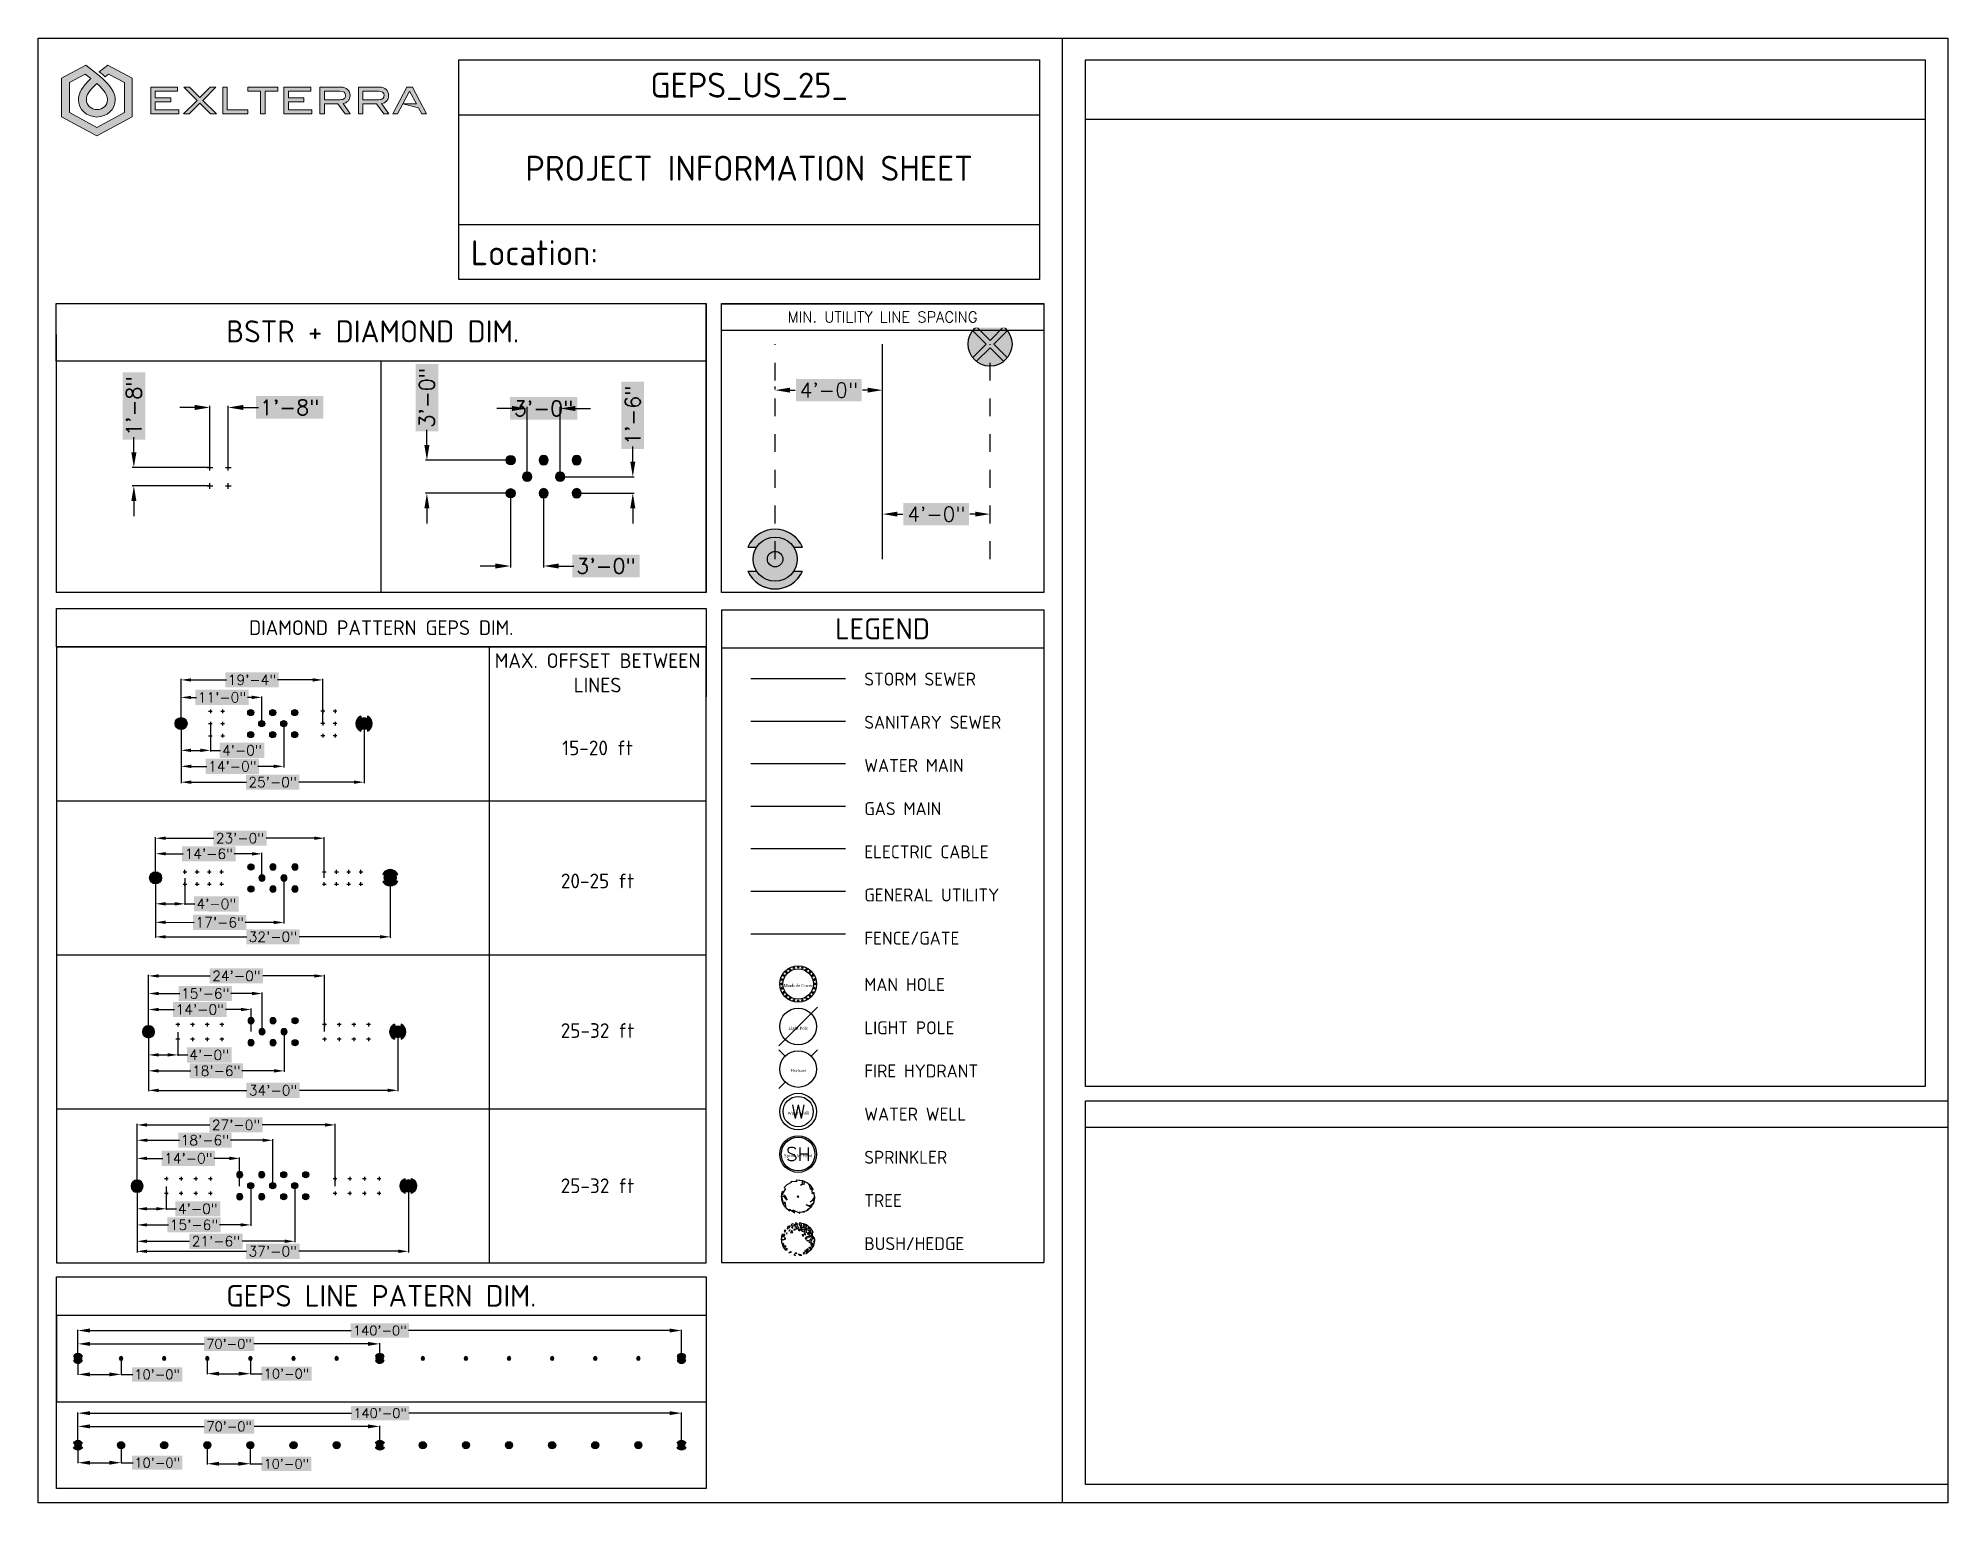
# Paper-space layout 'INFO_SHEET' of a CAD drawing. Header units: feet, sheet in inches. Extents: x 0 to 10.7, y 0 to 8.2.
import ezdxf

# ---------------------------------------------------------------- set-up
doc = ezdxf.new("R2010")
doc.units = ezdxf.units.FT
doc.header["$MEASUREMENT"] = 0
doc.linetypes.add('DASHED', pattern=[0.75, 0.5, -0.25])
doc.linetypes.add('DOT2', pattern=[0.125, 0, -0.125])
doc.layers.add('Construction Lines', color=11, linetype='DOT2', plot=False)
for name, color, linetype in [('Dim 1', 5, 'Continuous'), ('Product (Colored)', 250, 'Continuous'), ('Product (Red Only)', 1, 'Continuous'), ('Title Block', 7, 'Continuous')]:
    doc.layers.add(name, color=color, linetype=linetype)
doc.styles.add('ISO3098B', font='ISO3098B.SHX', dxfattribs={"height": 2})
doc.styles.add('Roman', font='romans')
doc.styles.get("Standard").update_dxf_attribs({"font": 'simplex.shx'})
doc.styles.add('Times', font='times.ttf')
doc.linetypes.add('ELECTRICAL', pattern='A,0.5,-0.2,["ELC",Standard,S=0.1,R=0,X=-0.1,Y=-0.05],-0.2', length=0.9)
doc.linetypes.add('FENCE', pattern='A,0.5,-0.2,["X",Standard,S=0.1,R=0,X=-0.1,Y=-0.05],-0.2', length=0.9)
doc.linetypes.add('GAS_LINE', pattern='A,0.5,-0.2,["GAS",Standard,S=0.1,R=0,X=-0.1,Y=-0.05],-0.25', length=0.95)
doc.linetypes.add('SEWER', pattern='A,0.5,-0.2,["SW",Standard,S=0.1,R=0,X=-0.1,Y=-0.05],-0.2', length=0.9)
doc.linetypes.add('UTILITY', pattern='A,0.5,-0.2,["U",Standard,S=0.1,R=0,X=-0.1,Y=-0.05],-0.2', length=0.9)
doc.linetypes.add('WATER_SUPPLY', pattern='A,0.5,-0.2,["W",Standard,S=0.1,R=0,X=-0.1,Y=-0.05],-0.2', length=0.9)
doc.dimstyles.new('new style', dxfattribs={"dimscale": 2.75, "dimtxt": 0.5, "dimasz": 0.5, "dimexe": 0.05, "dimexo": 0.01, "dimgap": 0.05, "dimtad": 0, "dimdec": 0, "dimlfac": 12, "dimzin": 9, "dimdsep": 46, "dimlunit": 3, "dimtxsty": 'Roman', "dimcen": 0.09, "dimclrd": 5, "dimclre": 5, "dimclrt": 5, "dimadec": 0, "dimazin": 0, "dimtfac": 1, "dimtdec": 0, "dimtofl": 0, "dimtmove": 0, "dimatfit": 3, "dimfxl": 2.55, "dimtfill": 2, "dimtfillclr": 7, "dimtolj": 1, "dimtzin": 0, "dimlwd": -1, "dimlwe": -1, "dimarcsym": 0})

psp = doc.layouts.new('INFO_SHEET')

# ---------------------------------------------------------------- texts
at = {"color": 18, "linetype": 'Continuous', "lineweight": 25, "true_color": 0x000000, "char_height": 0.14, "attachment_point": 5, "style": 'ISO3098B'}
for s, width, heights, insert in [('\\pxqc;GEPS_US_25_', 3.11759, [0.15], (3.985, 7.933)), ('\\pxqc;PROJECT INFORMATION SHEET', 3.25383, [1.23], (3.985, 7.474)), ('\\pxql;Location:', 3.11759, [0.15], (3.985, 7.001))]:
    psp.add_mtext_dynamic_manual_height_columns(s, width=width, gutter_width=10, heights=heights, dxfattribs=dict(at, insert=insert))

# ---------------------------------------------------------------- blocks, each defined once
blk = doc.blocks.new('exlterra block')
at = {"true_color": 0x007faf}
h = blk.add_hatch(color=144, dxfattribs=at)
h.dxf.hatch_style = 2
edge = h.paths.add_edge_path()
edge.add_spline(control_points=[(0.057, 0.188), (0.057, 0.188), (0.008, 0.15), (0.008, 0.15), (0.022, 0.139), (0.022, 0.139), (0.023, 0.139), (0.03, 0.133), (0.036, 0.127), (0.042, 0.122), (0.042, 0.122), (0.061, 0.137), (0.061, 0.137), (0.061, 0.137), (0.151, 0.089), (0.151, 0.089), (0.151, 0.089), (0.151, -0.081), (0.151, -0.081), (0.151, -0.081), (-0.005, -0.165), (-0.005, -0.165), (-0.005, -0.165), (-0.161, -0.081), (-0.161, -0.081), (-0.161, -0.081), (-0.161, 0.089), (-0.161, 0.089), (-0.161, 0.089), (-0.072, 0.137), (-0.072, 0.137), (-0.072, 0.137), (-0.039, 0.111), (-0.039, 0.111), (-0.091, 0.065), (-0.106, 0.027), (-0.109, 0.003), (-0.109, 0.003), (-0.11, -0.005), (-0.11, -0.008), (-0.11, -0.062), (-0.063, -0.106), (-0.005, -0.106), (0.052, -0.106), (0.099, -0.062), (0.099, -0.008), (0.099, -0.007), (0.098, 0.003), (0.098, 0.003), (0.095, 0.029), (0.077, 0.072), (0.01, 0.127), (0.01, 0.127), (-0.067, 0.188), (-0.067, 0.188), (-0.067, 0.188), (-0.206, 0.113), (-0.206, 0.113), (-0.206, 0.113), (-0.206, -0.105), (-0.206, -0.105), (-0.206, -0.105), (-0.005, -0.213), (-0.005, -0.213), (-0.005, -0.213), (0.195, -0.105), (0.195, -0.105), (0.195, -0.105), (0.195, 0.113), (0.195, 0.113), (0.195, 0.113), (0.057, 0.188), (0.057, 0.188)], knot_values=[0, 0, 0, 0, 1, 1, 1, 2, 2, 2, 3, 3, 3, 4, 4, 4, 5, 5, 5, 6, 6, 6, 7, 7, 7, 8, 8, 8, 9, 9, 9, 10, 10, 10, 11, 11, 11, 12, 12, 12, 13, 13, 13, 14, 14, 14, 15, 15, 15, 16, 16, 16, 17, 17, 17, 18, 18, 18, 19, 19, 19, 20, 20, 20, 21, 21, 21, 22, 22, 22, 23, 23, 23, 24, 24, 24, 24], degree=3, periodic=0)
edge = h.paths.add_edge_path()
edge.add_spline(control_points=[(0.054, -0.001), (0.054, -0.001), (0.055, -0.008), (0.055, -0.008), (0.055, -0.039), (0.028, -0.064), (-0.005, -0.064), (-0.038, -0.064), (-0.065, -0.039), (-0.065, -0.008), (-0.065, -0.008), (-0.065, -0.002), (-0.065, -0.002), (-0.063, 0.013), (-0.053, 0.042), (-0.005, 0.084), (0.041, 0.043), (0.052, 0.014), (0.054, -0.001)], knot_values=[0, 0, 0, 0, 1, 1, 1, 2, 2, 2, 3, 3, 3, 4, 4, 4, 5, 5, 5, 6, 6, 6, 6], degree=3, periodic=0)
at = {"color": 144, "lineweight": 0, "true_color": 0x007faf}
for points in [[(-0.067, 0.188), (-0.067, 0.188), (-0.206, 0.113), (-0.206, 0.113)], [(-0.206, 0.113), (-0.206, 0.113), (-0.206, -0.105), (-0.206, -0.105)], [(-0.161, 0.089), (-0.161, 0.089), (-0.072, 0.137), (-0.072, 0.137)], [(-0.039, 0.111), (-0.091, 0.065), (-0.106, 0.027), (-0.109, 0.003)], [(-0.072, 0.137), (-0.072, 0.137), (-0.039, 0.111), (-0.039, 0.111)], [(0.01, 0.127), (0.01, 0.127), (-0.067, 0.188), (-0.067, 0.188)], [(0.057, 0.188), (0.057, 0.188), (0.008, 0.15), (0.008, 0.15)], [(0.008, 0.15), (0.022, 0.139), (0.022, 0.139), (0.023, 0.139)], [(0.098, 0.003), (0.095, 0.029), (0.077, 0.072), (0.01, 0.127)], [(0.023, 0.139), (0.03, 0.133), (0.036, 0.127), (0.042, 0.122)], [(0.042, 0.122), (0.042, 0.122), (0.061, 0.137), (0.061, 0.137)], [(0.195, 0.113), (0.195, 0.113), (0.057, 0.188), (0.057, 0.188)], [(0.061, 0.137), (0.061, 0.137), (0.151, 0.089), (0.151, 0.089)], [(0.195, -0.105), (0.195, -0.105), (0.195, 0.113), (0.195, 0.113)], [(-0.161, -0.081), (-0.161, -0.081), (-0.161, 0.089), (-0.161, 0.089)], [(-0.109, 0.003), (-0.109, 0.003), (-0.11, -0.005), (-0.11, -0.008)], [(-0.065, -0.002), (-0.063, 0.013), (-0.053, 0.042), (-0.005, 0.084)], [(-0.005, 0.084), (0.041, 0.043), (0.052, 0.014), (0.054, -0.001)], [(0.151, 0.089), (0.151, 0.089), (0.151, -0.081), (0.151, -0.081)], [(-0.206, -0.105), (-0.206, -0.105), (-0.005, -0.213), (-0.005, -0.213)], [(-0.005, -0.165), (-0.005, -0.165), (-0.161, -0.081), (-0.161, -0.081)], [(-0.065, -0.008), (-0.065, -0.008), (-0.065, -0.002), (-0.065, -0.002)], [(0.151, -0.081), (0.151, -0.081), (-0.005, -0.165), (-0.005, -0.165)], [(-0.005, -0.213), (-0.005, -0.213), (0.195, -0.105), (0.195, -0.105)]]:
    blk.add_open_spline(points, degree=3, dxfattribs=at)
for points, knots in [([(-0.11, -0.008), (-0.11, -0.062), (-0.063, -0.106), (-0.005, -0.106), (0.052, -0.106), (0.099, -0.062), (0.099, -0.008), (0.099, -0.007), (0.098, 0.003), (0.098, 0.003)], [13, 13, 13, 13, 14, 14, 14, 15, 15, 15, 16, 16, 16, 16]), ([(0.054, -0.001), (0.054, -0.001), (0.055, -0.008), (0.055, -0.008), (0.055, -0.039), (0.028, -0.064), (-0.005, -0.064), (-0.038, -0.064), (-0.065, -0.039), (-0.065, -0.008)], [0, 0, 0, 0, 1, 1, 1, 2, 2, 2, 3, 3, 3, 3])]:
    blk.add_open_spline(points, degree=3, knots=knots, dxfattribs=at)
blk = doc.blocks.new('exlterra logo')
h = blk.add_hatch(color=7)
h.dxf.hatch_style = 2
h.paths.add_polyline_path([(0.292, -0.072), (0.292, 0.079), (0.444, 0.079), (0.444, 0.056), (0.317, 0.056), (0.317, 0.018), (0.405, 0.018), (0.405, -0.005), (0.317, -0.005), (0.317, -0.049), (0.45, -0.049), (0.45, -0.072)])
h = blk.add_hatch(color=7)
h.dxf.hatch_style = 2
h.paths.add_polyline_path([(0.631, -0.072), (0.57, -0.011), (0.509, -0.072), (0.477, -0.072), (0.554, 0.004), (0.48, 0.079), (0.512, 0.079), (0.57, 0.02), (0.628, 0.079), (0.661, 0.079), (0.587, 0.004), (0.664, -0.072)])
h = blk.add_hatch(color=7)
h.dxf.hatch_style = 2
h.paths.add_polyline_path([(0.7, -0.072), (0.7, 0.079), (0.725, 0.079), (0.725, -0.049), (0.841, -0.049), (0.841, -0.072)])
h = blk.add_hatch(color=7)
h.dxf.hatch_style = 2
h.paths.add_polyline_path([(0.939, 0.056), (0.939, -0.072), (0.914, -0.072), (0.914, 0.056), (0.841, 0.056), (0.841, 0.079), (1.011, 0.079), (1.011, 0.056)])
h = blk.add_hatch(color=7)
h.dxf.hatch_style = 2
h.paths.add_polyline_path([(1.045, -0.072), (1.045, 0.079), (1.198, 0.079), (1.198, 0.056), (1.071, 0.056), (1.071, 0.018), (1.159, 0.018), (1.159, -0.005), (1.071, -0.005), (1.071, -0.049), (1.204, -0.049), (1.204, -0.072)])
h = blk.add_hatch(color=7)
h.dxf.hatch_style = 2
edge = h.paths.add_edge_path()
edge.add_spline(control_points=[(1.392, -0.072), (1.392, -0.072), (1.351, -0.015), (1.351, -0.015), (1.351, -0.015), (1.275, -0.015), (1.275, -0.015), (1.275, -0.015), (1.275, -0.072), (1.275, -0.072), (1.275, -0.072), (1.25, -0.072), (1.25, -0.072), (1.25, -0.072), (1.25, 0.079), (1.25, 0.079), (1.25, 0.079), (1.369, 0.079), (1.369, 0.079), (1.385, 0.079), (1.397, 0.075), (1.406, 0.066), (1.415, 0.058), (1.42, 0.046), (1.42, 0.031), (1.42, 0.025), (1.419, 0.019), (1.417, 0.014), (1.415, 0.008), (1.412, 0.004), (1.409, 0), (1.405, -0.003), (1.401, -0.006), (1.396, -0.009), (1.391, -0.011), (1.386, -0.012), (1.381, -0.013), (1.381, -0.013), (1.421, -0.072), (1.421, -0.072), (1.421, -0.072), (1.392, -0.072), (1.392, -0.072)], knot_values=[0, 0, 0, 0, 1, 1, 1, 2, 2, 2, 3, 3, 3, 4, 4, 4, 5, 5, 5, 6, 6, 6, 7, 7, 7, 8, 8, 8, 9, 9, 9, 10, 10, 10, 11, 11, 11, 12, 12, 12, 13, 13, 13, 14, 14, 14, 14], degree=3, periodic=0)
edge = h.paths.add_edge_path()
edge.add_spline(control_points=[(1.387, 0.014), (1.392, 0.018), (1.394, 0.024), (1.394, 0.031), (1.394, 0.048), (1.384, 0.056), (1.363, 0.056), (1.363, 0.056), (1.275, 0.056), (1.275, 0.056), (1.275, 0.056), (1.275, 0.008), (1.275, 0.008), (1.275, 0.008), (1.365, 0.008), (1.365, 0.008), (1.375, 0.008), (1.382, 0.01), (1.387, 0.014)], knot_values=[0, 0, 0, 0, 1, 1, 1, 2, 2, 2, 3, 3, 3, 4, 4, 4, 5, 5, 5, 6, 6, 6, 6], degree=3, periodic=0)
h = blk.add_hatch(color=7)
h.dxf.hatch_style = 2
edge = h.paths.add_edge_path()
edge.add_spline(control_points=[(1.611, -0.072), (1.611, -0.072), (1.57, -0.015), (1.57, -0.015), (1.57, -0.015), (1.493, -0.015), (1.493, -0.015), (1.493, -0.015), (1.493, -0.072), (1.493, -0.072), (1.493, -0.072), (1.468, -0.072), (1.468, -0.072), (1.468, -0.072), (1.468, 0.079), (1.468, 0.079), (1.468, 0.079), (1.588, 0.079), (1.588, 0.079), (1.604, 0.079), (1.616, 0.075), (1.625, 0.066), (1.634, 0.058), (1.638, 0.046), (1.638, 0.031), (1.638, 0.025), (1.637, 0.019), (1.636, 0.014), (1.634, 0.008), (1.631, 0.004), (1.627, 0), (1.624, -0.003), (1.62, -0.006), (1.615, -0.009), (1.61, -0.011), (1.605, -0.012), (1.599, -0.013), (1.599, -0.013), (1.64, -0.072), (1.64, -0.072), (1.64, -0.072), (1.611, -0.072), (1.611, -0.072)], knot_values=[0, 0, 0, 0, 1, 1, 1, 2, 2, 2, 3, 3, 3, 4, 4, 4, 5, 5, 5, 6, 6, 6, 7, 7, 7, 8, 8, 8, 9, 9, 9, 10, 10, 10, 11, 11, 11, 12, 12, 12, 13, 13, 13, 14, 14, 14, 14], degree=3, periodic=0)
edge = h.paths.add_edge_path()
edge.add_spline(control_points=[(1.605, 0.014), (1.61, 0.018), (1.613, 0.024), (1.613, 0.031), (1.613, 0.048), (1.602, 0.056), (1.581, 0.056), (1.581, 0.056), (1.493, 0.056), (1.493, 0.056), (1.493, 0.056), (1.493, 0.008), (1.493, 0.008), (1.493, 0.008), (1.584, 0.008), (1.584, 0.008), (1.593, 0.008), (1.6, 0.01), (1.605, 0.014)], knot_values=[0, 0, 0, 0, 1, 1, 1, 2, 2, 2, 3, 3, 3, 4, 4, 4, 5, 5, 5, 6, 6, 6, 6], degree=3, periodic=0)
h = blk.add_hatch(color=7)
h.dxf.hatch_style = 2
h.paths.add_polyline_path([(1.826, -0.072), (1.808, -0.038), (1.719, -0.016), (1.689, -0.072), (1.662, -0.072), (1.741, 0.079), (1.773, 0.079), (1.853, -0.072)])
h.paths.add_polyline_path([(1.757, 0.057), (1.719, -0.016), (1.796, -0.016)])
at = {"color": 7, "lineweight": 0}
for p, q in [((0.292, -0.072), (0.292, 0.079)), ((0.292, 0.079), (0.444, 0.079)), ((0.444, 0.056), (0.317, 0.056)), ((0.317, 0.056), (0.317, 0.018)), ((0.317, 0.018), (0.405, 0.018)), ((0.405, 0.018), (0.405, -0.005)), ((0.444, 0.079), (0.444, 0.056)), ((0.477, -0.072), (0.554, 0.004)), ((0.554, 0.004), (0.48, 0.079)), ((0.48, 0.079), (0.512, 0.079)), ((0.512, 0.079), (0.57, 0.02)), ((0.57, 0.02), (0.628, 0.079)), ((0.661, 0.079), (0.587, 0.004)), ((0.587, 0.004), (0.664, -0.072)), ((0.628, 0.079), (0.661, 0.079)), ((0.7, -0.072), (0.7, 0.079)), ((0.7, 0.079), (0.725, 0.079)), ((0.725, 0.079), (0.725, -0.049)), ((0.841, 0.056), (0.841, 0.079)), ((0.841, 0.079), (1.011, 0.079)), ((0.914, 0.056), (0.841, 0.056)), ((0.914, -0.072), (0.914, 0.056)), ((0.939, 0.056), (0.939, -0.072)), ((1.011, 0.056), (0.939, 0.056)), ((1.011, 0.079), (1.011, 0.056)), ((1.045, -0.072), (1.045, 0.079)), ((1.045, 0.079), (1.198, 0.079)), ((1.198, 0.056), (1.071, 0.056)), ((1.071, 0.056), (1.071, 0.018)), ((1.071, 0.018), (1.159, 0.018)), ((1.159, 0.018), (1.159, -0.005)), ((1.198, 0.079), (1.198, 0.056)), ((1.662, -0.072), (1.741, 0.079)), ((1.757, 0.057), (1.719, -0.016)), ((1.741, 0.079), (1.773, 0.079)), ((1.796, -0.016), (1.757, 0.057)), ((1.773, 0.079), (1.853, -0.072)), ((0.45, -0.072), (0.292, -0.072)), ((0.405, -0.005), (0.317, -0.005)), ((0.317, -0.005), (0.317, -0.049)), ((0.317, -0.049), (0.45, -0.049)), ((0.45, -0.049), (0.45, -0.072)), ((0.509, -0.072), (0.477, -0.072)), ((0.57, -0.011), (0.509, -0.072)), ((0.631, -0.072), (0.57, -0.011)), ((0.664, -0.072), (0.631, -0.072)), ((0.841, -0.072), (0.7, -0.072)), ((0.725, -0.049), (0.841, -0.049)), ((0.841, -0.049), (0.841, -0.072)), ((0.939, -0.072), (0.914, -0.072)), ((1.204, -0.072), (1.045, -0.072)), ((1.159, -0.005), (1.071, -0.005)), ((1.071, -0.005), (1.071, -0.049)), ((1.071, -0.049), (1.204, -0.049)), ((1.204, -0.049), (1.204, -0.072)), ((1.689, -0.072), (1.662, -0.072)), ((1.719, -0.016), (1.689, -0.072)), ((1.808, -0.038), (1.719, -0.016)), ((1.719, -0.016), (1.796, -0.016)), ((1.826, -0.072), (1.808, -0.038)), ((1.853, -0.072), (1.826, -0.072))]:
    blk.add_line(p, q, dxfattribs=at)
for points in [[(1.25, -0.072), (1.25, -0.072), (1.25, 0.079), (1.25, 0.079)], [(1.25, 0.079), (1.25, 0.079), (1.369, 0.079), (1.369, 0.079)], [(1.363, 0.056), (1.363, 0.056), (1.275, 0.056), (1.275, 0.056)], [(1.275, 0.056), (1.275, 0.056), (1.275, 0.008), (1.275, 0.008)], [(1.275, 0.008), (1.275, 0.008), (1.365, 0.008), (1.365, 0.008)], [(1.365, 0.008), (1.375, 0.008), (1.382, 0.01), (1.387, 0.014)], [(1.369, 0.079), (1.385, 0.079), (1.397, 0.075), (1.406, 0.066)], [(1.409, 0), (1.405, -0.003), (1.401, -0.006), (1.396, -0.009)], [(1.417, 0.014), (1.415, 0.008), (1.412, 0.004), (1.409, 0)], [(1.468, -0.072), (1.468, -0.072), (1.468, 0.079), (1.468, 0.079)], [(1.468, 0.079), (1.468, 0.079), (1.588, 0.079), (1.588, 0.079)], [(1.581, 0.056), (1.581, 0.056), (1.493, 0.056), (1.493, 0.056)], [(1.493, 0.056), (1.493, 0.056), (1.493, 0.008), (1.493, 0.008)], [(1.493, 0.008), (1.493, 0.008), (1.584, 0.008), (1.584, 0.008)], [(1.584, 0.008), (1.593, 0.008), (1.6, 0.01), (1.605, 0.014)], [(1.588, 0.079), (1.604, 0.079), (1.616, 0.075), (1.625, 0.066)], [(1.627, 0), (1.624, -0.003), (1.62, -0.006), (1.615, -0.009)], [(1.636, 0.014), (1.634, 0.008), (1.631, 0.004), (1.627, 0)], [(1.275, -0.072), (1.275, -0.072), (1.25, -0.072), (1.25, -0.072)], [(1.351, -0.015), (1.351, -0.015), (1.275, -0.015), (1.275, -0.015)], [(1.275, -0.015), (1.275, -0.015), (1.275, -0.072), (1.275, -0.072)], [(1.392, -0.072), (1.392, -0.072), (1.351, -0.015), (1.351, -0.015)], [(1.396, -0.009), (1.391, -0.011), (1.386, -0.012), (1.381, -0.013)], [(1.381, -0.013), (1.381, -0.013), (1.421, -0.072), (1.421, -0.072)], [(1.421, -0.072), (1.421, -0.072), (1.392, -0.072), (1.392, -0.072)], [(1.493, -0.072), (1.493, -0.072), (1.468, -0.072), (1.468, -0.072)], [(1.57, -0.015), (1.57, -0.015), (1.493, -0.015), (1.493, -0.015)], [(1.493, -0.015), (1.493, -0.015), (1.493, -0.072), (1.493, -0.072)], [(1.611, -0.072), (1.611, -0.072), (1.57, -0.015), (1.57, -0.015)], [(1.615, -0.009), (1.61, -0.011), (1.605, -0.012), (1.599, -0.013)], [(1.599, -0.013), (1.599, -0.013), (1.64, -0.072), (1.64, -0.072)], [(1.64, -0.072), (1.64, -0.072), (1.611, -0.072), (1.611, -0.072)]]:
    blk.add_open_spline(points, degree=3, dxfattribs=at)
for points, knots in [([(1.387, 0.014), (1.392, 0.018), (1.394, 0.024), (1.394, 0.031), (1.394, 0.048), (1.384, 0.056), (1.363, 0.056)], [0, 0, 0, 0, 1, 1, 1, 2, 2, 2, 2]), ([(1.406, 0.066), (1.415, 0.058), (1.42, 0.046), (1.42, 0.031), (1.42, 0.025), (1.419, 0.019), (1.417, 0.014)], [7, 7, 7, 7, 8, 8, 8, 9, 9, 9, 9]), ([(1.605, 0.014), (1.61, 0.018), (1.613, 0.024), (1.613, 0.031), (1.613, 0.048), (1.602, 0.056), (1.581, 0.056)], [0, 0, 0, 0, 1, 1, 1, 2, 2, 2, 2]), ([(1.625, 0.066), (1.634, 0.058), (1.638, 0.046), (1.638, 0.031), (1.638, 0.025), (1.637, 0.019), (1.636, 0.014)], [7, 7, 7, 7, 8, 8, 8, 9, 9, 9, 9])]:
    blk.add_open_spline(points, degree=3, knots=knots, dxfattribs=at)
at = {"color": 5, "linetype": 'Continuous', "lineweight": 25}
blk.add_blockref('exlterra block', (-0.008, 0.016), dxfattribs=at)
blk = doc.blocks.new('exlterra')
at = {"color": 5, "linetype": 'Continuous', "lineweight": 25}
blk.add_blockref('exlterra logo', (-0.831, 0.266), dxfattribs=at)
blk = doc.blocks.new('*D287')
at = {"layer": 'Defpoints', "color": 0, "linetype": 'Continuous', "lineweight": 25, "transparency": 16777216}
for p in [(-4, 2.786), (0, 2.786), (0, 2.786)]:
    blk.add_point(p, dxfattribs=at)
at = {"layer": 'Dim 1', "color": 5, "transparency": 16777216}
for p, q in [((-4, 2.814), (-4, 2.924)), ((0, 2.814), (0, 2.924)), ((-3.45, 2.786), (-3.251, 2.786)), ((-0.55, 2.786), (-0.749, 2.786))]:
    blk.add_line(p, q, dxfattribs=at)
at = {"layer": 'Dim 1', "color": 5, "linetype": 'Continuous', "lineweight": 25, "transparency": 16777216}
for points in [[(-3.45, 2.878), (-3.45, 2.695), (-4, 2.786)], [(-0.55, 2.878), (-0.55, 2.695), (0, 2.786)]]:
    blk.add_solid(points, dxfattribs=at)
at = {"layer": 'Dim 1', "color": 5, "linetype": 'Continuous', "lineweight": 25, "transparency": 16777216, "insert": (-2, 2.786), "char_height": 0.55, "attachment_point": 5, "style": 'Roman', "bg_fill": 1, "box_fill_scale": 1.25, "bg_fill_color": 7, "bg_fill_true_color": 16777215, "bg_fill_transparency": 0}
blk.add_mtext('\\A1;4\'-0"', dxfattribs=at)
blk = doc.blocks.new('*D288')
at = {"layer": 'Defpoints', "color": 0, "linetype": 'Continuous', "lineweight": 25, "transparency": 16777216}
for p in [(0, -1.826), (4, -1.826), (4, -1.826)]:
    blk.add_point(p, dxfattribs=at)
at = {"layer": 'Dim 1', "color": 5, "transparency": 16777216}
for p, q in [((0, -1.798), (0, -1.688)), ((0.55, -1.826), (0.749, -1.826)), ((3.45, -1.826), (3.251, -1.826)), ((4, -1.798), (4, -1.688))]:
    blk.add_line(p, q, dxfattribs=at)
at = {"layer": 'Dim 1', "color": 5, "linetype": 'Continuous', "lineweight": 25, "transparency": 16777216}
for points in [[(0.55, -1.734), (0.55, -1.917), (0, -1.826)], [(3.45, -1.734), (3.45, -1.917), (4, -1.826)]]:
    blk.add_solid(points, dxfattribs=at)
at = {"layer": 'Dim 1', "color": 5, "linetype": 'Continuous', "lineweight": 25, "transparency": 16777216, "insert": (2, -1.826), "char_height": 0.55, "attachment_point": 5, "style": 'Roman', "bg_fill": 1, "box_fill_scale": 1.25, "bg_fill_color": 7, "bg_fill_true_color": 16777215, "bg_fill_transparency": 0}
blk.add_mtext('\\A1;4\'-0"', dxfattribs=at)
blk = doc.blocks.new('12m GEPS')
at = {"layer": 'Product (Red Only)', "true_color": 0x000000}
h = blk.add_hatch(color=18, dxfattribs=at)
h.dxf.hatch_style = 1
h.paths.add_polyline_path([(-0.088, 0, 1), (0.088, 0, 1)])
h.paths.add_polyline_path([(0.135, 0.31), (0.135, 0.257), (0.135, 0.21, -0.255267), (0.25, 0, -0.255267), (0.135, -0.21), (0.135, -0.31, 0.654654)])
h.paths.add_polyline_path([(-0.135, 0.31, 0.654654), (-0.135, -0.31), (-0.135, -0.257), (-0.135, -0.21, -0.255267), (-0.25, 0, -0.255267), (-0.135, 0.21)])
at = {"layer": 'Product (Red Only)', "true_color": 0xf8991e}
h = blk.add_hatch(color=30, dxfattribs=at)
h.dxf.hatch_style = 1
edge = h.paths.add_edge_path()
edge.add_arc((0, 0), 0.0878, 0, 360)
edge = h.paths.add_edge_path()
edge.add_arc((0, 0), 0.25, 0, 180)
edge.add_arc((0, 0), 0.25, 180, 360)
at = {"layer": 'Product (Red Only)', "color": 18, "true_color": 0x000000}
for p, q in [((-0.135, 0.31), (-0.135, 0.21)), ((0.135, 0.31), (0.135, 0.257)), ((0.135, 0.31), (0.135, 0.21)), ((-0.135, -0.21), (-0.135, -0.31)), ((0.135, -0.21), (0.135, -0.31)), ((-0.135, -0.257), (-0.135, -0.31)), ((0.135, -0.257), (0.135, -0.31))]:
    blk.add_line(p, q, dxfattribs=at)
for radius in [0.25, 0.0878]:
    blk.add_circle((0, 0), radius, dxfattribs=at)
for start, end in [(113.5782, 246.4218), (121.3323, 238.6677), (293.5782, 66.4218), (301.3323, 58.6677)]:
    blk.add_arc((0, 0), 0.338, start, end, dxfattribs=at)
blk = doc.blocks.new('40 FOOT GEPS')
at = {"layer": 'Product (Red Only)', "color": 18, "true_color": 0x000000}
blk.add_circle((0, 0), 0.25, dxfattribs=at)
blk.add_blockref('12m GEPS', (0, 0), dxfattribs=at)
blk = doc.blocks.new('20 FOOT GEPS')
at = {"layer": 'Product (Red Only)'}
h = blk.add_hatch(color=3, dxfattribs=at)
h.dxf.hatch_style = 1
h.paths.add_polyline_path([(0.506, 0.645, 0.345381), (-0.506, 0.645), (0, 0.139)])
h.paths.add_polyline_path([(0.645, 0.506), (0.139, 0), (0.645, -0.506, 0.167827), (0.82, 0, 0.167827)])
h.paths.add_polyline_path([(0, -0.139), (-0.506, -0.645, 0.345381), (0.506, -0.645)])
h.paths.add_polyline_path([(-0.645, 0.506, 0.167827), (-0.82, 0, 0.167827), (-0.645, -0.506), (-0.139, 0)])
at = {"layer": 'Product (Red Only)', "true_color": 0x000000}
h = blk.add_hatch(color=18, dxfattribs=at)
h.dxf.hatch_style = 1
h.paths.add_polyline_path([(0.645, 0.506, 0.060218), (0.506, 0.645), (0, 0.139), (-0.506, 0.645, 0.060218), (-0.645, 0.506), (-0.139, 0), (-0.645, -0.506, 0.060218), (-0.506, -0.645), (0, -0.139), (0.506, -0.645, 0.060218), (0.645, -0.506), (0.139, 0)])
at = {"layer": 'Product (Red Only)', "color": 18, "true_color": 0x000000}
for p, q in [((-0.139, 0), (-0.65, 0.51)), ((0, 0.139), (-0.51, 0.65)), ((0, 0.139), (0.51, 0.65)), ((0.139, 0), (0.65, 0.51)), ((0.139, 0), (0.65, -0.51)), ((-0.139, 0), (-0.65, -0.51)), ((0, -0.139), (-0.51, -0.65)), ((0, -0.139), (0.51, -0.65))]:
    blk.add_line(p, q, dxfattribs=at)
blk.add_circle((0, 0), 0.82, dxfattribs=at)
blk = doc.blocks.new('Purple BSTR')
at = {"layer": 'Product (Colored)', "transparency": 33554687}
h = blk.add_hatch(color=200, dxfattribs=at)
h.dxf.hatch_style = 1
edge = h.paths.add_edge_path()
edge.add_arc((0, 0), 0.025, 0, 360)
at = {"layer": 'Product (Colored)', "color": 200}
for p, q in [((-0.025, 0), (-0.077, 0)), ((0.025, 0), (-0.025, 0)), ((0, 0.077), (0, 0.025)), ((0, 0.025), (0, -0.025)), ((0.077, 0), (0.025, 0)), ((0, -0.025), (0, -0.077))]:
    blk.add_line(p, q, dxfattribs=at)
blk = doc.blocks.new('BSTR Single')
at = {"transparency": 33554687}
h = blk.add_hatch(color=256, dxfattribs=at)
h.dxf.hatch_style = 1
edge = h.paths.add_edge_path()
edge.add_arc((0, 0), 0.025, 0, 360)
for p, q in [((-0.025, 0), (-0.077, 0)), ((0, 0.077), (0, 0.025)), ((0.077, 0), (0.025, 0)), ((0, -0.025), (0, -0.077))]:
    blk.add_line(p, q)
blk.add_blockref('Purple BSTR', (0, 0))
blk = doc.blocks.new('1.5m GEPS')
at = {"layer": 'Product (Red Only)'}
h = blk.add_hatch(color=1, dxfattribs=at)
h.dxf.hatch_style = 1
h.paths.add_polyline_path([(-0.125, 0, 1), (0.125, 0, 1)])
at = {"layer": 'Product (Red Only)', "color": 18, "true_color": 0x000000}
blk.add_circle((0, 0), 0.125, dxfattribs=at)
blk = doc.blocks.new('3 m GEPS')
at = {"layer": 'Product (Red Only)', "true_color": 0xa1e7fc}
h = blk.add_hatch(color=141, dxfattribs=at)
h.dxf.hatch_style = 1
edge = h.paths.add_edge_path(flags=16)
edge.add_arc((0, 0), 0.0458, 0, 360)
edge = h.paths.add_edge_path()
edge.add_arc((0, 0), 0.125, 180, 360)
edge.add_arc((0, 0), 0.125, 0, 180)
at = {"layer": 'Product (Red Only)', "true_color": 0x000000}
h = blk.add_hatch(color=18, dxfattribs=at)
h.dxf.hatch_style = 1
edge = h.paths.add_edge_path()
edge.add_arc((0, 0), 0.0458, 0, 360)
at = {"layer": 'Product (Red Only)', "color": 18, "true_color": 0x000000}
for radius in [0.125, 0.0456]:
    blk.add_circle((0, 0), radius, dxfattribs=at)
blk = doc.blocks.new('*D266')
at = {"layer": 'Defpoints', "color": 0, "linetype": 'Continuous', "lineweight": 25, "transparency": 16777216}
for p in [(628.25, -264), (635.85, -264), (635.85, -267)]:
    blk.add_point(p, dxfattribs=at)
at = {"layer": 'Dim 1', "color": 5, "transparency": 16777216}
for p, q in [((628.25, -262.62), (628.25, -261.25)), ((635.83, -264), (628.11, -264)), ((635.83, -267), (628.11, -267)), ((628.25, -268.37), (628.25, -269.75))]:
    blk.add_line(p, q, dxfattribs=at)
at = {"layer": 'Dim 1', "color": 5, "linetype": 'Continuous', "lineweight": 25, "transparency": 16777216}
for points in [[(628.02, -262.62), (628.48, -262.62), (628.25, -264)], [(628.02, -268.37), (628.48, -268.37), (628.25, -267)]]:
    blk.add_solid(points, dxfattribs=at)
at = {"layer": 'Dim 1', "color": 5, "linetype": 'Continuous', "lineweight": 25, "transparency": 16777216, "insert": (628.25, -258.33), "char_height": 1.375, "attachment_point": 5, "rotation": 90, "style": 'Roman', "bg_fill": 1, "box_fill_scale": 1.25, "bg_fill_color": 7, "bg_fill_true_color": 16777215, "bg_fill_transparency": 0}
blk.add_mtext('\\A1;3\'-0"', dxfattribs=at)
blk = doc.blocks.new('*D267')
at = {"layer": 'Defpoints', "color": 0, "linetype": 'Continuous', "lineweight": 25, "transparency": 16777216}
for p in [(635.84, -267), (638.85, -267), (638.85, -273.6)]:
    blk.add_point(p, dxfattribs=at)
at = {"layer": 'Dim 1', "color": 5, "transparency": 16777216}
for p, q in [((635.84, -267.02), (635.84, -273.73)), ((638.85, -267.02), (638.85, -273.73)), ((634.47, -273.6), (633.09, -273.6)), ((640.23, -273.6), (641.6, -273.6))]:
    blk.add_line(p, q, dxfattribs=at)
at = {"layer": 'Dim 1', "color": 5, "linetype": 'Continuous', "lineweight": 25, "transparency": 16777216}
for points in [[(634.47, -273.37), (634.47, -273.83), (635.84, -273.6)], [(640.23, -273.37), (640.23, -273.83), (638.85, -273.6)]]:
    blk.add_solid(points, dxfattribs=at)
at = {"layer": 'Dim 1', "color": 5, "linetype": 'Continuous', "lineweight": 25, "transparency": 16777216, "insert": (644.52, -273.6), "char_height": 1.375, "attachment_point": 5, "style": 'Roman', "bg_fill": 1, "box_fill_scale": 1.25, "bg_fill_color": 7, "bg_fill_true_color": 16777215, "bg_fill_transparency": 0}
blk.add_mtext('\\A1;3\'-0"', dxfattribs=at)
blk = doc.blocks.new('*D268')
at = {"layer": 'Defpoints', "color": 0, "linetype": 'Continuous', "lineweight": 25, "transparency": 16777216}
for p in [(640.35, -259.3), (637.35, -265.5), (640.35, -265.5)]:
    blk.add_point(p, dxfattribs=at)
at = {"layer": 'Dim 1', "color": 5, "transparency": 16777216}
for p, q in [((635.98, -259.3), (634.6, -259.3)), ((637.35, -265.47), (637.35, -259.16)), ((640.35, -265.47), (640.35, -259.16)), ((641.73, -259.3), (643.1, -259.3))]:
    blk.add_line(p, q, dxfattribs=at)
at = {"layer": 'Dim 1', "color": 5, "linetype": 'Continuous', "lineweight": 25, "transparency": 16777216}
for points in [[(635.98, -259.07), (635.98, -259.53), (637.35, -259.3)], [(641.73, -259.07), (641.73, -259.53), (640.35, -259.3)]]:
    blk.add_solid(points, dxfattribs=at)
at = {"layer": 'Dim 1', "color": 5, "linetype": 'Continuous', "lineweight": 25, "transparency": 16777216, "insert": (638.85, -259.3), "char_height": 1.375, "attachment_point": 5, "style": 'Roman', "bg_fill": 1, "box_fill_scale": 1.25, "bg_fill_color": 7, "bg_fill_true_color": 16777215, "bg_fill_transparency": 0}
blk.add_mtext('\\A1;3\'-0"', dxfattribs=at)
blk = doc.blocks.new('*D269')
at = {"layer": 'Defpoints', "color": 0, "linetype": 'Continuous', "lineweight": 25, "transparency": 16777216}
for p in [(610.21, -259.21), (608.55, -264.66), (610.21, -264.66)]:
    blk.add_point(p, dxfattribs=at)
at = {"layer": 'Dim 1', "color": 5, "transparency": 16777216}
for p, q in [((607.17, -259.21), (605.8, -259.21)), ((608.55, -264.64), (608.55, -259.07)), ((610.21, -264.64), (610.21, -259.07)), ((611.59, -259.21), (612.96, -259.21))]:
    blk.add_line(p, q, dxfattribs=at)
at = {"layer": 'Dim 1', "color": 5, "linetype": 'Continuous', "lineweight": 25, "transparency": 16777216}
for points in [[(607.17, -258.98), (607.17, -259.44), (608.55, -259.21)], [(611.59, -258.98), (611.59, -259.44), (610.21, -259.21)]]:
    blk.add_solid(points, dxfattribs=at)
at = {"layer": 'Dim 1', "color": 5, "linetype": 'Continuous', "lineweight": 25, "transparency": 16777216, "insert": (615.79, -259.21), "char_height": 1.375, "attachment_point": 5, "style": 'Roman', "bg_fill": 1, "box_fill_scale": 1.25, "bg_fill_color": 7, "bg_fill_true_color": 16777215, "bg_fill_transparency": 0}
blk.add_mtext('\\A1;1\'-8"', dxfattribs=at)
blk = doc.blocks.new('*D270')
at = {"layer": 'Defpoints', "color": 0, "linetype": 'Continuous', "lineweight": 25, "transparency": 16777216}
for p in [(601.64, -264.66), (608.55, -264.66), (608.55, -266.33)]:
    blk.add_point(p, dxfattribs=at)
at = {"layer": 'Dim 1', "color": 5, "transparency": 16777216}
for p, q in [((601.64, -263.29), (601.64, -261.91)), ((608.52, -264.66), (601.5, -264.66)), ((608.52, -266.33), (601.5, -266.33)), ((601.64, -267.71), (601.64, -269.08))]:
    blk.add_line(p, q, dxfattribs=at)
at = {"layer": 'Dim 1', "color": 5, "linetype": 'Continuous', "lineweight": 25, "transparency": 16777216}
for points in [[(601.41, -263.29), (601.87, -263.29), (601.64, -264.66)], [(601.41, -267.71), (601.87, -267.71), (601.64, -266.33)]]:
    blk.add_solid(points, dxfattribs=at)
at = {"layer": 'Dim 1', "color": 5, "linetype": 'Continuous', "lineweight": 25, "transparency": 16777216, "insert": (601.64, -259.09), "char_height": 1.375, "attachment_point": 5, "rotation": 90, "style": 'Roman', "bg_fill": 1, "box_fill_scale": 1.25, "bg_fill_color": 7, "bg_fill_true_color": 16777215, "bg_fill_transparency": 0}
blk.add_mtext('\\A1;1\'-8"', dxfattribs=at)
blk = doc.blocks.new('*D271')
at = {"layer": 'Defpoints', "color": 0, "linetype": 'Continuous', "lineweight": 25, "transparency": 16777216}
for p in [(640.35, -265.5), (641.85, -267), (646.95, -265.5)]:
    blk.add_point(p, dxfattribs=at)
at = {"layer": 'Dim 1', "color": 5, "transparency": 16777216}
for p, q in [((646.95, -264.12), (646.95, -262.75)), ((640.38, -265.5), (647.08, -265.5)), ((641.88, -267), (647.08, -267)), ((646.95, -268.37), (646.95, -269.75))]:
    blk.add_line(p, q, dxfattribs=at)
at = {"layer": 'Dim 1', "color": 5, "linetype": 'Continuous', "lineweight": 25, "transparency": 16777216}
for points in [[(646.72, -264.12), (647.18, -264.12), (646.95, -265.5)], [(646.72, -268.37), (647.18, -268.37), (646.95, -267)]]:
    blk.add_solid(points, dxfattribs=at)
at = {"layer": 'Dim 1', "color": 5, "linetype": 'Continuous', "lineweight": 25, "transparency": 16777216, "insert": (646.95, -259.92), "char_height": 1.375, "attachment_point": 5, "rotation": 90, "style": 'Roman', "bg_fill": 1, "box_fill_scale": 1.25, "bg_fill_color": 7, "bg_fill_true_color": 16777215, "bg_fill_transparency": 0}
blk.add_mtext('\\A1;1\'-6"', dxfattribs=at)
blk = doc.blocks.new('*D249')
at = {"layer": 'Defpoints', "color": 0, "linetype": 'Continuous', "lineweight": 25, "transparency": 16777216}
for p in [(472.45, -274.54), (476.45, -274.54), (476.45, -278.19)]:
    blk.add_point(p, dxfattribs=at)
at = {"layer": 'Dim 1', "color": 5, "transparency": 16777216}
for p, q in [((472.45, -274.57), (472.45, -278.33)), ((476.45, -274.57), (476.45, -278.33)), ((473.82, -278.19), (475.08, -278.19)), ((476.45, -278.19), (477.83, -278.19))]:
    blk.add_line(p, q, dxfattribs=at)
at = {"layer": 'Dim 1', "color": 5, "linetype": 'Continuous', "lineweight": 25, "transparency": 16777216}
for points in [[(473.82, -277.96), (473.82, -278.42), (472.45, -278.19)], [(475.08, -277.96), (475.08, -278.42), (476.45, -278.19)]]:
    blk.add_solid(points, dxfattribs=at)
at = {"layer": 'Dim 1', "color": 5, "linetype": 'Continuous', "lineweight": 25, "transparency": 16777216, "insert": (480.75, -278.19), "char_height": 1.375, "attachment_point": 5, "style": 'Roman', "bg_fill": 1, "box_fill_scale": 1.25, "bg_fill_color": 7, "bg_fill_true_color": 16777215, "bg_fill_transparency": 0}
blk.add_mtext('\\A1;4\'-0"', dxfattribs=at)
blk = doc.blocks.new('*D250')
at = {"layer": 'Defpoints', "color": 0, "linetype": 'Continuous', "lineweight": 25, "transparency": 16777216}
for p in [(483.45, -270.97), (472.45, -274.54), (483.45, -274.54)]:
    blk.add_point(p, dxfattribs=at)
at = {"layer": 'Dim 1', "color": 5, "transparency": 16777216}
for p, q in [((472.45, -274.51), (472.45, -270.84)), ((483.45, -274.51), (483.45, -270.83)), ((473.82, -270.97), (474.55, -270.97)), ((482.08, -270.97), (481.5, -270.97))]:
    blk.add_line(p, q, dxfattribs=at)
at = {"layer": 'Dim 1', "color": 5, "linetype": 'Continuous', "lineweight": 25, "transparency": 16777216}
for points in [[(473.82, -270.75), (473.82, -271.2), (472.45, -270.97)], [(482.08, -270.74), (482.08, -271.2), (483.45, -270.97)]]:
    blk.add_solid(points, dxfattribs=at)
at = {"layer": 'Dim 1', "color": 5, "linetype": 'Continuous', "lineweight": 25, "transparency": 16777216, "insert": (478.03, -270.97), "char_height": 1.375, "attachment_point": 5, "rotation": 0.0106, "style": 'Roman', "bg_fill": 1, "box_fill_scale": 1.25, "bg_fill_color": 7, "bg_fill_true_color": 16777215, "bg_fill_transparency": 0}
blk.add_mtext('\\A1;11\'-0"', dxfattribs=at)
blk = doc.blocks.new('*D251')
at = {"layer": 'Defpoints', "color": 0, "linetype": 'Continuous', "lineweight": 25, "transparency": 16777216}
for p in [(472.45, -274.54), (486.45, -274.54), (486.45, -280.37)]:
    blk.add_point(p, dxfattribs=at)
at = {"layer": 'Dim 1', "color": 5, "transparency": 16777216}
for p, q in [((472.45, -274.57), (472.45, -280.51)), ((486.45, -274.57), (486.45, -280.51)), ((473.83, -280.37), (475.97, -280.37)), ((485.08, -280.37), (482.93, -280.37))]:
    blk.add_line(p, q, dxfattribs=at)
at = {"layer": 'Dim 1', "color": 5, "linetype": 'Continuous', "lineweight": 25, "transparency": 16777216}
for points in [[(473.83, -280.14), (473.83, -280.6), (472.45, -280.37)], [(485.08, -280.14), (485.08, -280.6), (486.45, -280.37)]]:
    blk.add_solid(points, dxfattribs=at)
at = {"layer": 'Dim 1', "color": 5, "linetype": 'Continuous', "lineweight": 25, "transparency": 16777216, "insert": (479.45, -280.37), "char_height": 1.375, "attachment_point": 5, "rotation": 0.0083, "style": 'Roman', "bg_fill": 1, "box_fill_scale": 1.25, "bg_fill_color": 7, "bg_fill_true_color": 16777215, "bg_fill_transparency": 0}
blk.add_mtext('\\A1;14\'-0"', dxfattribs=at)
blk = doc.blocks.new('*D252')
at = {"layer": 'Defpoints', "color": 0, "linetype": 'Continuous', "lineweight": 25, "transparency": 16777216}
for p in [(491.78, -268.59), (472.45, -274.54), (491.79, -274.54)]:
    blk.add_point(p, dxfattribs=at)
at = {"layer": 'Dim 1', "color": 5, "transparency": 16777216}
for p, q in [((472.45, -274.51), (472.45, -268.46)), ((473.82, -268.59), (478.64, -268.59)), ((490.41, -268.59), (485.59, -268.59)), ((491.79, -274.51), (491.78, -268.45))]:
    blk.add_line(p, q, dxfattribs=at)
at = {"layer": 'Dim 1', "color": 5, "linetype": 'Continuous', "lineweight": 25, "transparency": 16777216}
for points in [[(473.82, -268.37), (473.82, -268.82), (472.45, -268.59)], [(490.41, -268.36), (490.41, -268.82), (491.78, -268.59)]]:
    blk.add_solid(points, dxfattribs=at)
at = {"layer": 'Dim 1', "color": 5, "linetype": 'Continuous', "lineweight": 25, "transparency": 16777216, "insert": (482.12, -268.59), "char_height": 1.375, "attachment_point": 5, "rotation": 0.006, "style": 'Roman', "bg_fill": 1, "box_fill_scale": 1.25, "bg_fill_color": 7, "bg_fill_true_color": 16777215, "bg_fill_transparency": 0}
blk.add_mtext('\\A1;19\'-4"', dxfattribs=at)
blk = doc.blocks.new('*D253')
at = {"layer": 'Defpoints', "color": 0, "linetype": 'Continuous', "lineweight": 25, "transparency": 16777216}
for p in [(472.45, -274.54), (497.41, -274.54), (497.41, -282.53)]:
    blk.add_point(p, dxfattribs=at)
at = {"layer": 'Dim 1', "color": 5, "transparency": 16777216}
for p, q in [((472.45, -274.57), (472.45, -282.67)), ((497.41, -274.57), (497.41, -282.66)), ((473.83, -282.53), (481.36, -282.53)), ((496.04, -282.53), (488.51, -282.53))]:
    blk.add_line(p, q, dxfattribs=at)
at = {"layer": 'Dim 1', "color": 5, "linetype": 'Continuous', "lineweight": 25, "transparency": 16777216}
for points in [[(473.83, -282.3), (473.83, -282.76), (472.45, -282.53)], [(496.04, -282.3), (496.04, -282.75), (497.41, -282.53)]]:
    blk.add_solid(points, dxfattribs=at)
at = {"layer": 'Dim 1', "color": 5, "linetype": 'Continuous', "lineweight": 25, "transparency": 16777216, "insert": (484.93, -282.53), "char_height": 1.375, "attachment_point": 5, "rotation": 0.0047, "style": 'Roman', "bg_fill": 1, "box_fill_scale": 1.25, "bg_fill_color": 7, "bg_fill_true_color": 16777215, "bg_fill_transparency": 0}
blk.add_mtext('\\A1;25\'-0"', dxfattribs=at)
blk = doc.blocks.new('*D261')
at = {"layer": 'Defpoints', "color": 0, "linetype": 'Continuous', "lineweight": 25, "transparency": 16777216}
for p in [(468.97, -295.56), (472.98, -295.58), (472.96, -299.12)]:
    blk.add_point(p, dxfattribs=at)
at = {"layer": 'Dim 1', "color": 5, "transparency": 16777216}
for p, q in [((468.97, -295.59), (468.96, -299.24)), ((472.98, -295.6), (472.96, -299.26)), ((470.34, -299.11), (471.59, -299.11)), ((472.96, -299.12), (474.34, -299.12))]:
    blk.add_line(p, q, dxfattribs=at)
at = {"layer": 'Dim 1', "color": 5, "linetype": 'Continuous', "lineweight": 25, "transparency": 16777216}
for points in [[(470.34, -298.88), (470.34, -299.34), (468.96, -299.11)], [(471.59, -298.88), (471.59, -299.34), (472.96, -299.12)]]:
    blk.add_solid(points, dxfattribs=at)
at = {"layer": 'Dim 1', "color": 5, "linetype": 'Continuous', "lineweight": 25, "transparency": 16777216, "insert": (477.26, -299.13), "char_height": 1.375, "attachment_point": 5, "rotation": 359.8067, "style": 'Roman', "bg_fill": 1, "box_fill_scale": 1.25, "bg_fill_color": 7, "bg_fill_true_color": 16777215, "bg_fill_transparency": 0}
blk.add_mtext('\\A1;4\'-0"', dxfattribs=at)
blk = doc.blocks.new('*D262')
at = {"layer": 'Defpoints', "color": 0, "linetype": 'Continuous', "lineweight": 25, "transparency": 16777216}
for p in [(483.48, -292.3), (468.97, -295.56), (483.47, -295.59)]:
    blk.add_point(p, dxfattribs=at)
at = {"layer": 'Dim 1', "color": 5, "transparency": 16777216}
for p, q in [((468.97, -295.54), (468.98, -292.14)), ((470.36, -292.28), (472.75, -292.28)), ((482.11, -292.3), (479.71, -292.3)), ((483.47, -295.56), (483.48, -292.17))]:
    blk.add_line(p, q, dxfattribs=at)
at = {"layer": 'Dim 1', "color": 5, "linetype": 'Continuous', "lineweight": 25, "transparency": 16777216}
for points in [[(470.36, -292.05), (470.36, -292.51), (468.98, -292.28)], [(482.11, -292.07), (482.11, -292.53), (483.48, -292.3)]]:
    blk.add_solid(points, dxfattribs=at)
at = {"layer": 'Dim 1', "color": 5, "linetype": 'Continuous', "lineweight": 25, "transparency": 16777216, "insert": (476.23, -292.29), "char_height": 1.375, "attachment_point": 5, "rotation": 359.8913, "style": 'Roman', "bg_fill": 1, "box_fill_scale": 1.25, "bg_fill_color": 7, "bg_fill_true_color": 16777215, "bg_fill_transparency": 0}
blk.add_mtext('\\A1;14\'-6"', dxfattribs=at)
blk = doc.blocks.new('*D263')
at = {"layer": 'Defpoints', "color": 0, "linetype": 'Continuous', "lineweight": 25, "transparency": 16777216}
for p in [(468.97, -295.56), (486.47, -295.59), (486.47, -301.65)]:
    blk.add_point(p, dxfattribs=at)
at = {"layer": 'Dim 1', "color": 5, "transparency": 16777216}
for p, q in [((468.97, -295.59), (468.97, -301.76)), ((486.47, -295.62), (486.47, -301.79)), ((470.34, -301.63), (474.24, -301.64)), ((485.09, -301.65), (481.19, -301.65))]:
    blk.add_line(p, q, dxfattribs=at)
at = {"layer": 'Dim 1', "color": 5, "linetype": 'Continuous', "lineweight": 25, "transparency": 16777216}
for points in [[(470.34, -301.4), (470.34, -301.86), (468.97, -301.63)], [(485.09, -301.42), (485.09, -301.88), (486.47, -301.65)]]:
    blk.add_solid(points, dxfattribs=at)
at = {"layer": 'Dim 1', "color": 5, "linetype": 'Continuous', "lineweight": 25, "transparency": 16777216, "insert": (477.72, -301.64), "char_height": 1.375, "attachment_point": 5, "rotation": 359.91, "style": 'Roman', "bg_fill": 1, "box_fill_scale": 1.25, "bg_fill_color": 7, "bg_fill_true_color": 16777215, "bg_fill_transparency": 0}
blk.add_mtext('\\A1;17\'-6"', dxfattribs=at)
blk = doc.blocks.new('*D264')
at = {"layer": 'Defpoints', "color": 0, "linetype": 'Continuous', "lineweight": 25, "transparency": 16777216}
for p in [(491.98, -290.17), (468.97, -295.56), (491.98, -295.62)]:
    blk.add_point(p, dxfattribs=at)
at = {"layer": 'Dim 1', "color": 5, "transparency": 16777216}
for p, q in [((468.97, -295.54), (468.97, -290.03)), ((470.35, -290.17), (476.9, -290.17)), ((490.6, -290.17), (484.05, -290.17)), ((491.98, -295.59), (491.98, -290.03))]:
    blk.add_line(p, q, dxfattribs=at)
at = {"layer": 'Dim 1', "color": 5, "linetype": 'Continuous', "lineweight": 25, "transparency": 16777216}
for points in [[(470.35, -289.94), (470.35, -290.4), (468.97, -290.17)], [(490.6, -289.94), (490.6, -290.4), (491.98, -290.17)]]:
    blk.add_solid(points, dxfattribs=at)
at = {"layer": 'Dim 1', "color": 5, "linetype": 'Continuous', "lineweight": 25, "transparency": 16777216, "insert": (480.48, -290.17), "char_height": 1.375, "attachment_point": 5, "style": 'Roman', "bg_fill": 1, "box_fill_scale": 1.25, "bg_fill_color": 7, "bg_fill_true_color": 16777215, "bg_fill_transparency": 0}
blk.add_mtext('\\A1;23\'-0"', dxfattribs=at)
blk = doc.blocks.new('*D265')
at = {"layer": 'Defpoints', "color": 0, "linetype": 'Continuous', "lineweight": 25, "transparency": 16777216}
for p in [(468.97, -295.56), (500.97, -295.56), (500.97, -303.61)]:
    blk.add_point(p, dxfattribs=at)
at = {"layer": 'Dim 1', "color": 5, "transparency": 16777216}
for p, q in [((468.97, -295.59), (468.97, -303.75)), ((500.97, -295.59), (500.97, -303.75)), ((470.35, -303.61), (481.4, -303.61)), ((499.6, -303.61), (488.55, -303.61))]:
    blk.add_line(p, q, dxfattribs=at)
at = {"layer": 'Dim 1', "color": 5, "linetype": 'Continuous', "lineweight": 25, "transparency": 16777216}
for points in [[(470.35, -303.38), (470.35, -303.84), (468.97, -303.61)], [(499.6, -303.38), (499.6, -303.84), (500.97, -303.61)]]:
    blk.add_solid(points, dxfattribs=at)
at = {"layer": 'Dim 1', "color": 5, "linetype": 'Continuous', "lineweight": 25, "transparency": 16777216, "insert": (484.97, -303.61), "char_height": 1.375, "attachment_point": 5, "style": 'Roman', "bg_fill": 1, "box_fill_scale": 1.25, "bg_fill_color": 7, "bg_fill_true_color": 16777215, "bg_fill_transparency": 0}
blk.add_mtext('\\A1;32\'-0"', dxfattribs=at)
blk = doc.blocks.new('*D273')
at = {"layer": 'Defpoints', "color": 0, "linetype": 'Continuous', "lineweight": 25, "transparency": 16777216}
for p in [(468, -316.59), (472, -316.59), (472, -319.71)]:
    blk.add_point(p, dxfattribs=at)
at = {"layer": 'Dim 1', "color": 5, "transparency": 16777216}
for p, q in [((468, -316.61), (468, -319.84)), ((472, -316.61), (472, -319.84)), ((469.38, -319.71), (470.62, -319.71)), ((472, -319.71), (473.37, -319.71))]:
    blk.add_line(p, q, dxfattribs=at)
at = {"layer": 'Dim 1', "color": 5, "linetype": 'Continuous', "lineweight": 25, "transparency": 16777216}
for points in [[(469.38, -319.48), (469.38, -319.93), (468, -319.71)], [(470.62, -319.48), (470.62, -319.93), (472, -319.71)]]:
    blk.add_solid(points, dxfattribs=at)
at = {"layer": 'Dim 1', "color": 5, "linetype": 'Continuous', "lineweight": 25, "transparency": 16777216, "insert": (476.29, -319.71), "char_height": 1.375, "attachment_point": 5, "style": 'Roman', "bg_fill": 1, "box_fill_scale": 1.25, "bg_fill_color": 7, "bg_fill_true_color": 16777215, "bg_fill_transparency": 0}
blk.add_mtext('\\A1;4\'-0"', dxfattribs=at)
blk = doc.blocks.new('*D274')
at = {"layer": 'Defpoints', "color": 0, "linetype": 'Continuous', "lineweight": 25, "transparency": 16777216}
for p in [(482.02, -313.52), (468, -316.55), (482.02, -316.55)]:
    blk.add_point(p, dxfattribs=at)
at = {"layer": 'Dim 1', "color": 5, "transparency": 16777216}
for p, q in [((468, -316.53), (468, -313.38)), ((469.38, -313.52), (471.54, -313.52)), ((480.64, -313.52), (478.49, -313.52)), ((482.02, -316.53), (482.02, -313.38))]:
    blk.add_line(p, q, dxfattribs=at)
at = {"layer": 'Dim 1', "color": 5, "linetype": 'Continuous', "lineweight": 25, "transparency": 16777216}
for points in [[(469.38, -313.29), (469.38, -313.75), (468, -313.52)], [(480.64, -313.29), (480.64, -313.75), (482.02, -313.52)]]:
    blk.add_solid(points, dxfattribs=at)
at = {"layer": 'Dim 1', "color": 5, "linetype": 'Continuous', "lineweight": 25, "transparency": 16777216, "insert": (475.01, -313.52), "char_height": 1.375, "attachment_point": 5, "style": 'Roman', "bg_fill": 1, "box_fill_scale": 1.25, "bg_fill_color": 7, "bg_fill_true_color": 16777215, "bg_fill_transparency": 0}
blk.add_mtext('\\A1;14\'-0"', dxfattribs=at)
blk = doc.blocks.new('*D275')
at = {"layer": 'Defpoints', "color": 0, "linetype": 'Continuous', "lineweight": 25, "transparency": 16777216}
for p in [(483.5, -311.34), (468, -316.55), (483.5, -316.55)]:
    blk.add_point(p, dxfattribs=at)
at = {"layer": 'Dim 1', "color": 5, "transparency": 16777216}
for p, q in [((468, -316.53), (468, -311.2)), ((469.38, -311.34), (472.28, -311.34)), ((482.13, -311.34), (479.23, -311.34)), ((483.5, -316.53), (483.5, -311.2))]:
    blk.add_line(p, q, dxfattribs=at)
at = {"layer": 'Dim 1', "color": 5, "linetype": 'Continuous', "lineweight": 25, "transparency": 16777216}
for points in [[(469.38, -311.11), (469.38, -311.57), (468, -311.34)], [(482.13, -311.11), (482.13, -311.57), (483.5, -311.34)]]:
    blk.add_solid(points, dxfattribs=at)
at = {"layer": 'Dim 1', "color": 5, "linetype": 'Continuous', "lineweight": 25, "transparency": 16777216, "insert": (475.75, -311.34), "char_height": 1.375, "attachment_point": 5, "style": 'Roman', "bg_fill": 1, "box_fill_scale": 1.25, "bg_fill_color": 7, "bg_fill_true_color": 16777215, "bg_fill_transparency": 0}
blk.add_mtext('\\A1;15\'-6"', dxfattribs=at)
blk = doc.blocks.new('*D276')
at = {"layer": 'Defpoints', "color": 0, "linetype": 'Continuous', "lineweight": 25, "transparency": 16777216}
for p in [(468, -316.55), (486.5, -316.55), (486.5, -321.88)]:
    blk.add_point(p, dxfattribs=at)
at = {"layer": 'Dim 1', "color": 5, "transparency": 16777216}
for p, q in [((468, -316.58), (468, -322.02)), ((486.5, -316.58), (486.5, -322.02)), ((469.38, -321.88), (473.78, -321.88)), ((485.13, -321.88), (480.73, -321.88))]:
    blk.add_line(p, q, dxfattribs=at)
at = {"layer": 'Dim 1', "color": 5, "linetype": 'Continuous', "lineweight": 25, "transparency": 16777216}
for points in [[(469.38, -321.65), (469.38, -322.11), (468, -321.88)], [(485.13, -321.65), (485.13, -322.11), (486.5, -321.88)]]:
    blk.add_solid(points, dxfattribs=at)
at = {"layer": 'Dim 1', "color": 5, "linetype": 'Continuous', "lineweight": 25, "transparency": 16777216, "insert": (477.25, -321.88), "char_height": 1.375, "attachment_point": 5, "style": 'Roman', "bg_fill": 1, "box_fill_scale": 1.25, "bg_fill_color": 7, "bg_fill_true_color": 16777215, "bg_fill_transparency": 0}
blk.add_mtext('\\A1;18\'-6"', dxfattribs=at)
blk = doc.blocks.new('*D277')
at = {"layer": 'Defpoints', "color": 0, "linetype": 'Continuous', "lineweight": 25, "transparency": 16777216}
for p in [(492, -308.94), (468, -316.55), (492, -316.55)]:
    blk.add_point(p, dxfattribs=at)
at = {"layer": 'Dim 1', "color": 5, "transparency": 16777216}
for p, q in [((468, -316.53), (468, -308.81)), ((469.38, -308.94), (476.43, -308.94)), ((490.62, -308.94), (483.58, -308.94)), ((492, -316.53), (492, -308.81))]:
    blk.add_line(p, q, dxfattribs=at)
at = {"layer": 'Dim 1', "color": 5, "linetype": 'Continuous', "lineweight": 25, "transparency": 16777216}
for points in [[(469.38, -308.72), (469.38, -309.17), (468, -308.94)], [(490.62, -308.72), (490.62, -309.17), (492, -308.94)]]:
    blk.add_solid(points, dxfattribs=at)
at = {"layer": 'Dim 1', "color": 5, "linetype": 'Continuous', "lineweight": 25, "transparency": 16777216, "insert": (480, -308.94), "char_height": 1.375, "attachment_point": 5, "style": 'Roman', "bg_fill": 1, "box_fill_scale": 1.25, "bg_fill_color": 7, "bg_fill_true_color": 16777215, "bg_fill_transparency": 0}
blk.add_mtext('\\A1;24\'-0"', dxfattribs=at)
blk = doc.blocks.new('*D278')
at = {"layer": 'Defpoints', "color": 0, "linetype": 'Continuous', "lineweight": 25, "transparency": 16777216}
for p in [(468, -316.55), (502, -316.55), (502, -324.54)]:
    blk.add_point(p, dxfattribs=at)
at = {"layer": 'Dim 1', "color": 5, "transparency": 16777216}
for p, q in [((468, -316.58), (468, -324.67)), ((502, -316.58), (502, -324.67)), ((469.38, -324.54), (481.43, -324.54)), ((500.63, -324.54), (488.58, -324.54))]:
    blk.add_line(p, q, dxfattribs=at)
at = {"layer": 'Dim 1', "color": 5, "linetype": 'Continuous', "lineweight": 25, "transparency": 16777216}
for points in [[(469.38, -324.31), (469.38, -324.77), (468, -324.54)], [(500.63, -324.31), (500.63, -324.77), (502, -324.54)]]:
    blk.add_solid(points, dxfattribs=at)
at = {"layer": 'Dim 1', "color": 5, "linetype": 'Continuous', "lineweight": 25, "transparency": 16777216, "insert": (485, -324.54), "char_height": 1.375, "attachment_point": 5, "style": 'Roman', "bg_fill": 1, "box_fill_scale": 1.25, "bg_fill_color": 7, "bg_fill_true_color": 16777215, "bg_fill_transparency": 0}
blk.add_mtext('\\A1;34\'-0"', dxfattribs=at)
blk = doc.blocks.new('*D279')
at = {"layer": 'Defpoints', "color": 0, "linetype": 'Continuous', "lineweight": 25, "transparency": 16777216}
for p in [(466.45, -337.61), (470.43, -337.61), (470.43, -340.68)]:
    blk.add_point(p, dxfattribs=at)
at = {"layer": 'Dim 1', "color": 5, "transparency": 16777216}
for p, q in [((466.45, -337.63), (466.45, -340.82)), ((470.43, -337.63), (470.43, -340.82)), ((467.82, -340.68), (469.06, -340.68)), ((470.43, -340.68), (471.81, -340.68))]:
    blk.add_line(p, q, dxfattribs=at)
at = {"layer": 'Dim 1', "color": 5, "linetype": 'Continuous', "lineweight": 25, "transparency": 16777216}
for points in [[(467.82, -340.45), (467.82, -340.91), (466.45, -340.68)], [(469.06, -340.45), (469.06, -340.91), (470.43, -340.68)]]:
    blk.add_solid(points, dxfattribs=at)
at = {"layer": 'Dim 1', "color": 5, "linetype": 'Continuous', "lineweight": 25, "transparency": 16777216, "insert": (474.73, -340.68), "char_height": 1.375, "attachment_point": 5, "style": 'Roman', "bg_fill": 1, "box_fill_scale": 1.25, "bg_fill_color": 7, "bg_fill_true_color": 16777215, "bg_fill_transparency": 0}
blk.add_mtext('\\A1;4\'-0"', dxfattribs=at)
blk = doc.blocks.new('*D280')
at = {"layer": 'Defpoints', "color": 0, "linetype": 'Continuous', "lineweight": 25, "transparency": 16777216}
for p in [(480.43, -333.81), (466.45, -337.61), (480.43, -337.61)]:
    blk.add_point(p, dxfattribs=at)
at = {"layer": 'Dim 1', "color": 5, "transparency": 16777216}
for p, q in [((466.45, -337.58), (466.45, -333.67)), ((467.82, -333.81), (469.96, -333.81)), ((479.05, -333.81), (476.92, -333.81)), ((480.43, -337.58), (480.43, -333.67))]:
    blk.add_line(p, q, dxfattribs=at)
at = {"layer": 'Dim 1', "color": 5, "linetype": 'Continuous', "lineweight": 25, "transparency": 16777216}
for points in [[(467.82, -333.58), (467.82, -334.04), (466.45, -333.81)], [(479.05, -333.58), (479.05, -334.04), (480.43, -333.81)]]:
    blk.add_solid(points, dxfattribs=at)
at = {"layer": 'Dim 1', "color": 5, "linetype": 'Continuous', "lineweight": 25, "transparency": 16777216, "insert": (473.44, -333.81), "char_height": 1.375, "attachment_point": 5, "style": 'Roman', "bg_fill": 1, "box_fill_scale": 1.25, "bg_fill_color": 7, "bg_fill_true_color": 16777215, "bg_fill_transparency": 0}
blk.add_mtext('\\A1;14\'-0"', dxfattribs=at)
blk = doc.blocks.new('*D281')
at = {"layer": 'Defpoints', "color": 0, "linetype": 'Continuous', "lineweight": 25, "transparency": 16777216}
for p in [(466.45, -337.61), (481.95, -337.55), (481.95, -342.88)]:
    blk.add_point(p, dxfattribs=at)
at = {"layer": 'Dim 1', "color": 5, "transparency": 16777216}
for p, q in [((466.45, -337.63), (466.45, -343.01)), ((481.95, -337.58), (481.95, -343.01)), ((467.82, -342.88), (470.73, -342.88)), ((480.58, -342.88), (477.69, -342.88))]:
    blk.add_line(p, q, dxfattribs=at)
at = {"layer": 'Dim 1', "color": 5, "linetype": 'Continuous', "lineweight": 25, "transparency": 16777216}
for points in [[(467.82, -342.65), (467.82, -343.1), (466.45, -342.88)], [(480.58, -342.65), (480.58, -343.1), (481.95, -342.88)]]:
    blk.add_solid(points, dxfattribs=at)
at = {"layer": 'Dim 1', "color": 5, "linetype": 'Continuous', "lineweight": 25, "transparency": 16777216, "insert": (474.21, -342.88), "char_height": 1.375, "attachment_point": 5, "style": 'Roman', "bg_fill": 1, "box_fill_scale": 1.25, "bg_fill_color": 7, "bg_fill_true_color": 16777215, "bg_fill_transparency": 0}
blk.add_mtext('\\A1;15\'-6"', dxfattribs=at)
blk = doc.blocks.new('*D282')
at = {"layer": 'Defpoints', "color": 0, "linetype": 'Continuous', "lineweight": 25, "transparency": 16777216}
for p in [(484.95, -331.34), (466.45, -337.59), (484.95, -337.55)]:
    blk.add_point(p, dxfattribs=at)
at = {"layer": 'Dim 1', "color": 5, "transparency": 16777216}
for p, q in [((466.45, -337.57), (466.45, -331.21)), ((467.83, -331.34), (472.22, -331.34)), ((483.58, -331.34), (479.18, -331.34)), ((484.95, -337.52), (484.95, -331.21))]:
    blk.add_line(p, q, dxfattribs=at)
at = {"layer": 'Dim 1', "color": 5, "linetype": 'Continuous', "lineweight": 25, "transparency": 16777216}
for points in [[(467.83, -331.12), (467.83, -331.57), (466.45, -331.34)], [(483.58, -331.12), (483.58, -331.57), (484.95, -331.34)]]:
    blk.add_solid(points, dxfattribs=at)
at = {"layer": 'Dim 1', "color": 5, "linetype": 'Continuous', "lineweight": 25, "transparency": 16777216, "insert": (475.7, -331.34), "char_height": 1.375, "attachment_point": 5, "style": 'Roman', "bg_fill": 1, "box_fill_scale": 1.25, "bg_fill_color": 7, "bg_fill_true_color": 16777215, "bg_fill_transparency": 0}
blk.add_mtext('\\A1;18\'-6"', dxfattribs=at)
blk = doc.blocks.new('*D283')
at = {"layer": 'Defpoints', "color": 0, "linetype": 'Continuous', "lineweight": 25, "transparency": 16777216}
for p in [(466.45, -337.61), (487.95, -337.55), (487.95, -345.11)]:
    blk.add_point(p, dxfattribs=at)
at = {"layer": 'Dim 1', "color": 5, "transparency": 16777216}
for p, q in [((466.45, -337.63), (466.45, -345.25)), ((487.95, -337.58), (487.95, -345.25)), ((467.82, -345.11), (473.62, -345.11)), ((486.58, -345.11), (480.77, -345.11))]:
    blk.add_line(p, q, dxfattribs=at)
at = {"layer": 'Dim 1', "color": 5, "linetype": 'Continuous', "lineweight": 25, "transparency": 16777216}
for points in [[(467.82, -344.88), (467.82, -345.34), (466.45, -345.11)], [(486.58, -344.88), (486.58, -345.34), (487.95, -345.11)]]:
    blk.add_solid(points, dxfattribs=at)
at = {"layer": 'Dim 1', "color": 5, "linetype": 'Continuous', "lineweight": 25, "transparency": 16777216, "insert": (477.2, -345.11), "char_height": 1.375, "attachment_point": 5, "style": 'Roman', "bg_fill": 1, "box_fill_scale": 1.25, "bg_fill_color": 7, "bg_fill_true_color": 16777215, "bg_fill_transparency": 0}
blk.add_mtext('\\A1;21\'-6"', dxfattribs=at)
blk = doc.blocks.new('*D284')
at = {"layer": 'Defpoints', "color": 0, "linetype": 'Continuous', "lineweight": 25, "transparency": 16777216}
for p in [(493.45, -329.25), (466.45, -337.61), (493.45, -337.61)]:
    blk.add_point(p, dxfattribs=at)
at = {"layer": 'Dim 1', "color": 5, "transparency": 16777216}
for p, q in [((466.45, -337.58), (466.45, -329.11)), ((467.82, -329.25), (476.38, -329.25)), ((492.08, -329.25), (483.53, -329.25)), ((493.45, -337.58), (493.45, -329.11))]:
    blk.add_line(p, q, dxfattribs=at)
at = {"layer": 'Dim 1', "color": 5, "linetype": 'Continuous', "lineweight": 25, "transparency": 16777216}
for points in [[(467.82, -329.02), (467.82, -329.48), (466.45, -329.25)], [(492.08, -329.02), (492.08, -329.48), (493.45, -329.25)]]:
    blk.add_solid(points, dxfattribs=at)
at = {"layer": 'Dim 1', "color": 5, "linetype": 'Continuous', "lineweight": 25, "transparency": 16777216, "insert": (479.95, -329.25), "char_height": 1.375, "attachment_point": 5, "style": 'Roman', "bg_fill": 1, "box_fill_scale": 1.25, "bg_fill_color": 7, "bg_fill_true_color": 16777215, "bg_fill_transparency": 0}
blk.add_mtext('\\A1;27\'-0"', dxfattribs=at)
blk = doc.blocks.new('*D285')
at = {"layer": 'Defpoints', "color": 0, "linetype": 'Continuous', "lineweight": 25, "transparency": 16777216}
for p in [(466.45, -337.61), (503.45, -337.57), (503.45, -346.48)]:
    blk.add_point(p, dxfattribs=at)
at = {"layer": 'Dim 1', "color": 5, "transparency": 16777216}
for p, q in [((466.45, -337.63), (466.45, -346.62)), ((503.45, -337.59), (503.45, -346.62)), ((467.82, -346.48), (481.38, -346.48)), ((502.08, -346.48), (488.53, -346.48))]:
    blk.add_line(p, q, dxfattribs=at)
at = {"layer": 'Dim 1', "color": 5, "linetype": 'Continuous', "lineweight": 25, "transparency": 16777216}
for points in [[(467.82, -346.25), (467.82, -346.71), (466.45, -346.48)], [(502.08, -346.25), (502.08, -346.71), (503.45, -346.48)]]:
    blk.add_solid(points, dxfattribs=at)
at = {"layer": 'Dim 1', "color": 5, "linetype": 'Continuous', "lineweight": 25, "transparency": 16777216, "insert": (484.96, -346.48), "char_height": 1.375, "attachment_point": 5, "style": 'Roman', "bg_fill": 1, "box_fill_scale": 1.25, "bg_fill_color": 7, "bg_fill_true_color": 16777215, "bg_fill_transparency": 0}
blk.add_mtext('\\A1;37\'-0"', dxfattribs=at)
blk = doc.blocks.new('*U304')
at = {"layer": 'Product (Red Only)', "color": 18, "true_color": 0x000000, "xscale": 3.280799999999999, "yscale": 3.280799999999999, "zscale": 3.280799999999999, "rotation": 89.99999999999801}
blk.add_blockref('40 FOOT GEPS', (0, 0), dxfattribs=at)
blk = doc.blocks.new('*U305')
at = {"color": 0, "linetype": 'ByBlock', "lineweight": -2, "transparency": 16777216}
for p in [(231.76, -418.7), (301.76, -418.7), (371.76, -418.7)]:
    blk.add_blockref('*U304', p, dxfattribs=at)
blk = doc.blocks.new('*U302')
at = {"layer": 'Product (Red Only)', "color": 18, "true_color": 0x000000, "xscale": 3.280799999999999, "yscale": 3.280799999999999, "zscale": 3.280799999999999, "rotation": 89.99999999999801}
blk.add_blockref('40 FOOT GEPS', (0, 0), dxfattribs=at)
blk = doc.blocks.new('*U303')
at = {"color": 0, "linetype": 'ByBlock', "lineweight": -2, "transparency": 16777216}
for p in [(231.76, -418.7), (301.76, -418.7), (371.76, -418.7)]:
    blk.add_blockref('*U302', p, dxfattribs=at)
blk = doc.blocks.new('*D307')
at = {"layer": 'Defpoints', "color": 0, "linetype": 'Continuous', "lineweight": 25, "transparency": 16777216}
for p in [(-149.56, 52.19), (-139.56, 52.19), (-139.56, 48.49)]:
    blk.add_point(p, dxfattribs=at)
at = {"layer": 'Dim 1', "color": 5, "transparency": 16777216}
for p, q in [((-149.56, 52.16), (-149.56, 48.35)), ((-139.56, 52.16), (-139.56, 48.35)), ((-146.81, 48.49), (-142.31, 48.49)), ((-139.56, 48.49), (-136.81, 48.49))]:
    blk.add_line(p, q, dxfattribs=at)
at = {"layer": 'Dim 1', "color": 5, "linetype": 'Continuous', "lineweight": 25, "transparency": 16777216}
for points in [[(-146.81, 48.95), (-146.81, 48.03), (-149.56, 48.49)], [(-142.31, 48.95), (-142.31, 48.03), (-139.56, 48.49)]]:
    blk.add_solid(points, dxfattribs=at)
at = {"layer": 'Dim 1', "color": 5, "linetype": 'Continuous', "lineweight": 25, "transparency": 16777216, "insert": (-131.19, 48.49), "char_height": 2.2, "attachment_point": 5, "style": 'Roman', "bg_fill": 1, "box_fill_scale": 1.25, "bg_fill_color": 7, "bg_fill_true_color": 16777215, "bg_fill_transparency": 0}
blk.add_mtext('\\A1;10\'-0"', dxfattribs=at)
blk = doc.blocks.new('*D308')
at = {"layer": 'Defpoints', "color": 0, "linetype": 'Continuous', "lineweight": 25, "transparency": 16777216}
for p in [(-119.56, 52.19), (-109.56, 52.19), (-109.56, 48.65)]:
    blk.add_point(p, dxfattribs=at)
at = {"layer": 'Dim 1', "color": 5, "transparency": 16777216}
for p, q in [((-119.56, 52.16), (-119.56, 48.52)), ((-109.56, 52.16), (-109.56, 48.52)), ((-116.81, 48.65), (-112.31, 48.65)), ((-109.56, 48.65), (-106.81, 48.65))]:
    blk.add_line(p, q, dxfattribs=at)
at = {"layer": 'Dim 1', "color": 5, "linetype": 'Continuous', "lineweight": 25, "transparency": 16777216}
for points in [[(-116.81, 49.11), (-116.81, 48.2), (-119.56, 48.65)], [(-112.31, 49.11), (-112.31, 48.2), (-109.56, 48.65)]]:
    blk.add_solid(points, dxfattribs=at)
at = {"layer": 'Dim 1', "color": 5, "linetype": 'Continuous', "lineweight": 25, "transparency": 16777216, "insert": (-101.19, 48.65), "char_height": 2.2, "attachment_point": 5, "style": 'Roman', "bg_fill": 1, "box_fill_scale": 1.25, "bg_fill_color": 7, "bg_fill_true_color": 16777215, "bg_fill_transparency": 0}
blk.add_mtext('\\A1;10\'-0"', dxfattribs=at)
blk = doc.blocks.new('*D310')
at = {"layer": 'Defpoints', "color": 0, "linetype": 'Continuous', "lineweight": 25, "transparency": 16777216}
for p in [(-79.56, 55.56), (-149.56, 52.19), (-79.56, 52.19)]:
    blk.add_point(p, dxfattribs=at)
at = {"layer": 'Dim 1', "color": 5, "transparency": 16777216}
for p, q in [((-149.56, 52.22), (-149.56, 55.7)), ((-146.81, 55.56), (-120.28, 55.56)), ((-82.31, 55.56), (-108.73, 55.56)), ((-79.56, 52.22), (-79.56, 55.7))]:
    blk.add_line(p, q, dxfattribs=at)
at = {"layer": 'Dim 1', "color": 5, "linetype": 'Continuous', "lineweight": 25, "transparency": 16777216}
for points in [[(-146.81, 56.02), (-146.81, 55.11), (-149.56, 55.56)], [(-82.31, 56.02), (-82.31, 55.11), (-79.56, 55.56)]]:
    blk.add_solid(points, dxfattribs=at)
at = {"layer": 'Dim 1', "color": 5, "linetype": 'Continuous', "lineweight": 25, "transparency": 16777216, "insert": (-114.51, 55.56), "char_height": 2.2, "attachment_point": 5, "style": 'Roman', "bg_fill": 1, "box_fill_scale": 1.25, "bg_fill_color": 7, "bg_fill_true_color": 16777215, "bg_fill_transparency": 0}
blk.add_mtext('\\A1;70\'-0"', dxfattribs=at)
blk = doc.blocks.new('*D309')
at = {"layer": 'Defpoints', "color": 0, "linetype": 'Continuous', "lineweight": 25, "transparency": 16777216}
for p in [(-9.56, 58.66), (-149.56, 52.19), (-9.56, 52.19)]:
    blk.add_point(p, dxfattribs=at)
at = {"layer": 'Dim 1', "color": 5, "transparency": 16777216}
for p, q in [((-149.56, 52.22), (-149.56, 58.8)), ((-146.81, 58.66), (-86.2, 58.66)), ((-12.31, 58.66), (-72.87, 58.66)), ((-9.56, 52.22), (-9.56, 58.8))]:
    blk.add_line(p, q, dxfattribs=at)
at = {"layer": 'Dim 1', "color": 5, "linetype": 'Continuous', "lineweight": 25, "transparency": 16777216}
for points in [[(-146.81, 59.12), (-146.81, 58.2), (-149.56, 58.66)], [(-12.31, 59.12), (-12.31, 58.2), (-9.56, 58.66)]]:
    blk.add_solid(points, dxfattribs=at)
at = {"layer": 'Dim 1', "color": 5, "linetype": 'Continuous', "lineweight": 25, "transparency": 16777216, "insert": (-79.54, 58.66), "char_height": 2.2, "attachment_point": 5, "style": 'Roman', "bg_fill": 1, "box_fill_scale": 1.25, "bg_fill_color": 7, "bg_fill_true_color": 16777215, "bg_fill_transparency": 0}
blk.add_mtext('\\A1;140\'-0"', dxfattribs=at)
blk = doc.blocks.new('*D313')
at = {"layer": 'Defpoints', "color": 0, "linetype": 'Continuous', "lineweight": 25, "transparency": 16777216}
for p in [(-149.56, 32.07), (-139.54, 32.07), (-139.54, 28.01)]:
    blk.add_point(p, dxfattribs=at)
at = {"layer": 'Dim 1', "color": 5, "transparency": 16777216}
for p, q in [((-149.56, 32.04), (-149.56, 27.87)), ((-139.54, 32.04), (-139.54, 27.87)), ((-146.81, 28.01), (-142.29, 28.01)), ((-139.54, 28.01), (-136.79, 28.01))]:
    blk.add_line(p, q, dxfattribs=at)
at = {"layer": 'Dim 1', "color": 5, "linetype": 'Continuous', "lineweight": 25, "transparency": 16777216}
for points in [[(-146.81, 28.47), (-146.81, 27.55), (-149.56, 28.01)], [(-142.29, 28.47), (-142.29, 27.55), (-139.54, 28.01)]]:
    blk.add_solid(points, dxfattribs=at)
at = {"layer": 'Dim 1', "color": 5, "linetype": 'Continuous', "lineweight": 25, "transparency": 16777216, "insert": (-131.17, 28.01), "char_height": 2.2, "attachment_point": 5, "style": 'Roman', "bg_fill": 1, "box_fill_scale": 1.25, "bg_fill_color": 7, "bg_fill_true_color": 16777215, "bg_fill_transparency": 0}
blk.add_mtext('\\A1;10\'-0"', dxfattribs=at)
blk = doc.blocks.new('*D306')
at = {"layer": 'Defpoints', "color": 0, "linetype": 'Continuous', "lineweight": 25, "transparency": 16777216}
for p in [(-119.57, 32.08), (-109.58, 32.08), (-109.58, 27.77)]:
    blk.add_point(p, dxfattribs=at)
at = {"layer": 'Dim 1', "color": 5, "transparency": 16777216}
for p, q in [((-119.57, 32.05), (-119.57, 27.63)), ((-109.58, 32.05), (-109.58, 27.63)), ((-116.82, 27.77), (-112.33, 27.77)), ((-109.58, 27.77), (-106.83, 27.77))]:
    blk.add_line(p, q, dxfattribs=at)
at = {"layer": 'Dim 1', "color": 5, "linetype": 'Continuous', "lineweight": 25, "transparency": 16777216}
for points in [[(-116.82, 28.23), (-116.82, 27.31), (-119.57, 27.77)], [(-112.33, 28.23), (-112.33, 27.31), (-109.58, 27.77)]]:
    blk.add_solid(points, dxfattribs=at)
at = {"layer": 'Dim 1', "color": 5, "linetype": 'Continuous', "lineweight": 25, "transparency": 16777216, "insert": (-101.22, 27.77), "char_height": 2.2, "attachment_point": 5, "style": 'Roman', "bg_fill": 1, "box_fill_scale": 1.25, "bg_fill_color": 7, "bg_fill_true_color": 16777215, "bg_fill_transparency": 0}
blk.add_mtext('\\A1;10\'-0"', dxfattribs=at)
blk = doc.blocks.new('*D311')
at = {"layer": 'Defpoints', "color": 0, "linetype": 'Continuous', "lineweight": 25, "transparency": 16777216}
for p in [(-79.56, 36.43), (-149.56, 32.07), (-79.56, 32.07)]:
    blk.add_point(p, dxfattribs=at)
at = {"layer": 'Dim 1', "color": 5, "transparency": 16777216}
for p, q in [((-149.56, 32.09), (-149.56, 36.57)), ((-146.81, 36.43), (-120.25, 36.43)), ((-82.31, 36.43), (-108.7, 36.43)), ((-79.56, 32.09), (-79.56, 36.57))]:
    blk.add_line(p, q, dxfattribs=at)
at = {"layer": 'Dim 1', "color": 5, "linetype": 'Continuous', "lineweight": 25, "transparency": 16777216}
for points in [[(-146.81, 36.89), (-146.81, 35.98), (-149.56, 36.43)], [(-82.31, 36.89), (-82.31, 35.98), (-79.56, 36.43)]]:
    blk.add_solid(points, dxfattribs=at)
at = {"layer": 'Dim 1', "color": 5, "linetype": 'Continuous', "lineweight": 25, "transparency": 16777216, "insert": (-114.48, 36.43), "char_height": 2.2, "attachment_point": 5, "style": 'Roman', "bg_fill": 1, "box_fill_scale": 1.25, "bg_fill_color": 7, "bg_fill_true_color": 16777215, "bg_fill_transparency": 0}
blk.add_mtext('\\A1;70\'-0"', dxfattribs=at)
blk = doc.blocks.new('*D312')
at = {"layer": 'Defpoints', "color": 0, "linetype": 'Continuous', "lineweight": 25, "transparency": 16777216}
for p in [(-9.56, 39.5), (-149.56, 32.07), (-9.56, 32.07)]:
    blk.add_point(p, dxfattribs=at)
at = {"layer": 'Dim 1', "color": 5, "transparency": 16777216}
for p, q in [((-149.56, 32.09), (-149.56, 39.63)), ((-146.81, 39.5), (-86.13, 39.5)), ((-12.31, 39.5), (-72.8, 39.5)), ((-9.56, 32.09), (-9.56, 39.63))]:
    blk.add_line(p, q, dxfattribs=at)
at = {"layer": 'Dim 1', "color": 5, "linetype": 'Continuous', "lineweight": 25, "transparency": 16777216}
for points in [[(-146.81, 39.96), (-146.81, 39.04), (-149.56, 39.5)], [(-12.31, 39.96), (-12.31, 39.04), (-9.56, 39.5)]]:
    blk.add_solid(points, dxfattribs=at)
at = {"layer": 'Dim 1', "color": 5, "linetype": 'Continuous', "lineweight": 25, "transparency": 16777216, "insert": (-79.47, 39.5), "char_height": 2.2, "attachment_point": 5, "style": 'Roman', "bg_fill": 1, "box_fill_scale": 1.25, "bg_fill_color": 7, "bg_fill_true_color": 16777215, "bg_fill_transparency": 0}
blk.add_mtext('\\A1;140\'-0"', dxfattribs=at)
blk = doc.blocks.new('*U315')
for p, q in [((-0.081, 0.001), (-0.096, -0.001)), ((-0.074, 0.045), (-0.095, 0.013)), ((-0.095, 0.013), (-0.078, 0.008)), ((-0.063, -0.02), (-0.081, 0.001)), ((-0.066, 0.069), (-0.08, 0.052)), ((-0.08, 0.052), (-0.074, 0.045)), ((-0.078, 0.008), (-0.064, -0.019)), ((-0.041, 0.081), (-0.066, 0.069)), ((-0.04, 0.087), (-0.041, 0.081)), ((-0.01, 0.085), (-0.04, 0.087)), ((0.027, 0.091), (-0.012, 0.095)), ((-0.012, 0.095), (-0.01, 0.085)), ((-0.002, 0.003), (-0.003, 0.002)), ((-0.003, 0.002), (-0.003, 0.002)), ((-0.003, 0.002), (-0.003, 0.002)), ((-0.003, 0.002), (-0.003, 0.002)), ((-0.003, 0.002), (-0.003, 0.002)), ((-0.003, 0.002), (-0.003, 0.002)), ((-0.002, 0.002), (-0.003, 0.002)), ((-0.003, 0.002), (-0.003, 0.002)), ((-0.003, 0.002), (-0.003, 0.001)), ((-0.003, 0.001), (-0.003, 0.002)), ((-0.003, 0.001), (-0.003, 0.001)), ((-0.003, 0.001), (-0.003, 0.001)), ((-0.003, 0.001), (-0.003, 0.001)), ((-0.003, 0.001), (-0.003, 0.001)), ((-0.003, 0.001), (-0.003, 0.001)), ((-0.003, 0.001), (-0.003, 0.001)), ((-0.003, 0.001), (-0.003, 0.001)), ((-0.003, 0.001), (-0.003, 0)), ((-0.003, 0.001), (-0.003, 0.001)), ((-0.002, 0.001), (-0.003, 0.001)), ((-0.003, 0.001), (-0.003, 0.001)), ((-0.002, 0.001), (-0.003, 0.001)), ((-0.003, 0), (-0.003, 0)), ((-0.003, 0), (-0.003, 0)), ((-0.003, 0), (-0.003, 0)), ((-0.002, 0), (-0.003, 0)), ((-0.001, 0.003), (-0.002, 0.003)), ((-0.002, 0.003), (-0.002, 0.003)), ((-0.002, 0.003), (-0.002, 0.003)), ((-0.002, 0.003), (-0.002, 0.003)), ((-0.002, 0.003), (-0.002, 0.003)), ((-0.002, 0.003), (-0.002, 0.002)), ((-0.002, 0.002), (-0.002, 0.003)), ((-0.002, 0.003), (-0.002, 0.003)), ((-0.002, 0.002), (-0.002, 0.003)), ((-0.002, 0.003), (-0.002, 0.003)), ((-0.002, 0.002), (-0.002, 0.003)), ((-0.001, 0.001), (-0.002, 0.002)), ((-0.001, 0.002), (-0.002, 0.002)), ((-0.001, 0.002), (-0.002, 0.002)), ((-0.002, 0), (-0.002, 0.001)), ((-0.002, 0.001), (-0.002, 0.001)), ((-0.002, 0.001), (-0.002, 0.001)), ((-0.001, 0.001), (-0.002, 0.001)), ((-0.001, 0), (-0.002, 0)), ((-0.001, 0), (-0.002, 0)), ((0, 0.003), (-0.001, 0.003)), ((-0.001, 0.003), (-0.001, 0.003)), ((-0.001, 0.003), (-0.001, 0.003)), ((-0.001, 0.003), (-0.001, 0.003)), ((-0.001, 0.003), (-0.001, 0.003)), ((-0.001, 0.003), (-0.001, 0.003)), ((-0.001, 0.003), (-0.001, 0.003)), ((-0.001, 0.003), (-0.001, 0.003)), ((-0.001, 0.001), (-0.001, 0.003)), ((-0.001, 0.003), (-0.001, 0.003)), ((0, 0.002), (-0.001, 0.003)), ((-0.001, 0.001), (-0.001, 0.001)), ((-0.001, 0.001), (-0.001, 0.002)), ((-0.001, 0.002), (-0.001, 0.002)), ((-0.001, 0.002), (-0.001, 0.002)), ((-0.001, 0.001), (-0.001, 0.002)), ((-0.001, 0.001), (-0.001, 0.001)), ((0, 0), (-0.001, 0.001)), ((-0.001, 0.001), (-0.001, 0.001)), ((0, 0.001), (-0.001, 0.001)), ((-0.001, 0), (-0.001, 0.001)), ((-0.001, 0), (-0.001, 0)), ((-0.001, 0), (-0.001, 0)), ((0.001, 0.003), (0, 0.003)), ((0, 0.003), (0, 0.003)), ((0, 0.003), (0, 0.003)), ((0, 0.003), (0, 0.003)), ((0, 0.002), (0, 0.003)), ((0, 0.003), (0, 0.003)), ((0, 0.003), (0, 0.003)), ((0, 0.003), (0, 0.003)), ((0, 0.003), (0, 0.003)), ((0, 0.003), (0, 0.003)), ((0, 0.003), (0, 0.003)), ((0, 0.002), (0, 0.003)), ((0, 0.001), (0, 0.002)), ((0, 0.001), (0.001, 0.002)), ((0, 0.001), (0, 0.001)), ((0, 0.001), (0, 0.002)), ((0, 0.002), (0, 0.002)), ((0, 0.002), (0, 0.002)), ((0, 0.001), (0, 0.002)), ((0, 0), (0.001, 0.001)), ((0, 0.001), (0.001, 0.001)), ((0, 0.001), (0, 0.001)), ((0, 0.001), (0, 0.001)), ((0, 0.001), (0, 0.001)), ((0, 0.001), (0, 0.001)), ((0, 0.001), (0, 0.001)), ((0, 0), (0, 0.001)), ((0, 0), (0.001, 0)), ((0.002, 0.003), (0.001, 0.003)), ((0.001, 0.003), (0.001, 0.003)), ((0.001, 0.003), (0.001, 0.003)), ((0.001, 0.003), (0.001, 0.003)), ((0.001, 0.003), (0.001, 0.003)), ((0.001, 0.003), (0.001, 0.003)), ((0.001, 0.003), (0.001, 0.003)), ((0.001, 0.003), (0.001, 0.003)), ((0.001, 0.003), (0.001, 0.003)), ((0.001, 0.002), (0.001, 0.003)), ((0.001, 0.003), (0.002, 0.003)), ((0.001, 0.003), (0.001, 0.003)), ((0.001, 0.002), (0.001, 0.003)), ((0.001, 0.001), (0.002, 0.002)), ((0.001, 0.002), (0.001, 0.002)), ((0.001, 0.002), (0.001, 0.002)), ((0.001, 0.001), (0.001, 0.002)), ((0.001, 0.001), (0.001, 0.001)), ((0.001, 0.001), (0.001, 0.001)), ((0.001, 0.001), (0.002, 0.001)), ((0.001, 0.001), (0.002, 0.001)), ((0.001, 0.001), (0.001, 0.001)), ((0.001, 0), (0.001, 0.001)), ((0.001, 0), (0.002, 0)), ((0.001, 0), (0.001, 0)), ((0.001, 0), (0.002, 0)), ((0.001, 0), (0.001, 0)), ((0.001, 0), (0.001, 0)), ((0.001, 0), (0.002, 0)), ((0.003, 0.002), (0.002, 0.003)), ((0.002, 0.003), (0.002, 0.003)), ((0.002, 0.003), (0.002, 0.003)), ((0.002, 0.003), (0.002, 0.003)), ((0.002, 0.003), (0.002, 0.003)), ((0.002, 0.003), (0.002, 0.003)), ((0.002, 0.002), (0.002, 0.003)), ((0.002, 0.003), (0.002, 0.003)), ((0.003, 0.002), (0.002, 0.002)), ((0.002, 0.002), (0.003, 0.002)), ((0.002, 0.002), (0.003, 0.002)), ((0.002, 0.001), (0.002, 0.002)), ((0.002, 0.002), (0.003, 0.002)), ((0.002, 0.001), (0.002, 0.002)), ((0.001, 0.001), (0.003, 0.001)), ((0.002, 0), (0.003, 0.001)), ((0.002, 0.001), (0.002, 0.001)), ((0.002, 0.001), (0.002, 0.001)), ((0.002, 0), (0.003, 0)), ((0.002, 0), (0.002, 0)), ((0.002, 0), (0.002, 0)), ((0.003, 0.001), (0.003, 0.002)), ((0.003, 0.002), (0.003, 0.002)), ((0.003, 0.002), (0.003, 0.002)), ((0.003, 0.002), (0.003, 0.002)), ((0.003, 0.002), (0.003, 0.002)), ((0.003, 0.002), (0.003, 0.002)), ((0.003, 0.002), (0.003, 0.002)), ((0.003, 0), (0.003, 0.001)), ((0.003, 0.001), (0.003, 0.001)), ((0.003, 0.001), (0.003, 0.001)), ((0.003, 0.001), (0.003, 0.001)), ((0.003, 0.001), (0.003, 0.001)), ((0.003, 0.001), (0.003, 0.001)), ((0.003, 0.001), (0.003, 0.001)), ((0.003, 0.001), (0.003, 0.001)), ((0.003, 0.001), (0.003, 0.001)), ((0.003, 0), (0.003, 0)), ((0.003, 0), (0.003, 0)), ((0.003, 0), (0.003, 0)), ((0.003, 0), (0.003, 0)), ((0.003, 0), (0.003, 0)), ((0.003, 0), (0.003, 0)), ((0.003, 0), (0.003, 0)), ((0.034, 0.073), (0.014, 0.067)), ((0.014, 0.067), (0.023, 0.073)), ((0.023, 0.073), (0.026, 0.079)), ((0.026, 0.079), (0.027, 0.091)), ((0.037, 0.088), (0.033, 0.082)), ((0.033, 0.082), (0.034, 0.073)), ((0.063, 0.072), (0.037, 0.088)), ((0.074, 0.04), (0.063, 0.072)), ((0.08, 0.052), (0.074, 0.04)), ((0.084, 0.016), (0.08, 0.052)), ((0.093, 0.024), (0.084, 0.016)), ((0.095, -0.004), (0.093, 0.024)), ((-0.096, -0.001), (-0.084, -0.046)), ((-0.084, -0.046), (-0.078, -0.03)), ((-0.078, -0.03), (-0.071, -0.064)), ((-0.071, -0.064), (-0.048, -0.082)), ((-0.048, -0.082), (-0.051, -0.072)), ((-0.051, -0.072), (-0.019, -0.094)), ((-0.019, -0.094), (-0.03, -0.076)), ((-0.03, -0.076), (0.01, -0.095)), ((-0.003, 0), (-0.003, 0)), ((-0.003, 0), (-0.003, 0)), ((-0.003, 0), (-0.003, 0)), ((-0.003, 0), (-0.003, -0.001)), ((-0.002, 0), (-0.003, -0.001)), ((-0.003, 0), (-0.003, 0)), ((-0.003, 0), (-0.003, 0)), ((-0.003, 0), (-0.003, 0)), ((-0.002, 0), (-0.003, 0)), ((-0.003, -0.001), (-0.003, -0.001)), ((-0.003, -0.001), (-0.003, -0.001)), ((-0.003, -0.001), (-0.003, -0.001)), ((-0.003, -0.001), (-0.003, -0.001)), ((-0.003, -0.001), (-0.003, -0.001)), ((-0.003, -0.001), (-0.003, -0.001)), ((-0.003, -0.001), (-0.003, -0.002)), ((-0.003, -0.001), (-0.003, -0.001)), ((-0.002, -0.001), (-0.003, -0.001)), ((-0.003, -0.001), (-0.003, -0.001)), ((-0.003, -0.002), (-0.003, -0.002)), ((-0.003, -0.002), (-0.003, -0.002)), ((-0.003, -0.002), (-0.003, -0.002)), ((-0.003, -0.002), (-0.003, -0.002)), ((-0.003, -0.002), (-0.002, -0.002)), ((-0.002, -0.002), (-0.003, -0.002)), ((-0.003, -0.002), (-0.003, -0.002)), ((-0.003, -0.002), (-0.002, -0.003)), ((-0.002, -0.002), (-0.003, -0.002)), ((-0.003, -0.002), (-0.003, -0.002)), ((-0.002, -0.002), (-0.003, -0.002)), ((-0.002, 0), (-0.002, 0)), ((-0.002, 0), (-0.002, 0)), ((-0.002, 0), (-0.002, 0)), ((-0.001, 0), (-0.002, 0)), ((-0.001, -0.001), (-0.002, -0.001)), ((-0.001, -0.001), (-0.002, -0.002)), ((-0.002, -0.001), (-0.002, -0.002)), ((-0.001, -0.001), (-0.002, -0.001)), ((-0.002, -0.001), (-0.002, -0.002)), ((-0.002, -0.001), (-0.002, -0.001)), ((-0.002, -0.001), (-0.002, -0.001)), ((-0.001, -0.001), (-0.002, -0.001)), ((-0.002, -0.002), (-0.002, -0.003)), ((-0.002, -0.003), (-0.002, -0.003)), ((-0.002, -0.003), (-0.002, -0.003)), ((-0.002, -0.003), (-0.002, -0.003)), ((-0.002, -0.003), (-0.002, -0.003)), ((-0.002, -0.003), (-0.002, -0.003)), ((-0.002, -0.003), (-0.002, -0.003)), ((-0.002, -0.003), (-0.001, -0.003)), ((-0.001, -0.003), (-0.002, -0.003)), ((-0.001, 0), (-0.002, 0)), ((-0.001, 0), (-0.001, 0)), ((-0.001, 0), (-0.001, 0)), ((0, 0), (-0.001, -0.001)), ((-0.001, 0), (-0.001, -0.001)), ((0, 0), (-0.001, 0)), ((-0.001, -0.001), (-0.001, -0.001)), ((-0.001, -0.001), (-0.001, -0.001)), ((-0.001, -0.001), (-0.001, -0.002)), ((0, -0.001), (-0.001, -0.001)), ((-0.001, -0.002), (-0.001, -0.003)), ((0, -0.002), (-0.001, -0.002)), ((-0.001, -0.002), (-0.001, -0.003)), ((-0.001, -0.002), (-0.001, -0.002)), ((-0.001, -0.002), (-0.001, -0.002)), ((-0.001, -0.003), (-0.001, -0.003)), ((-0.001, -0.003), (-0.001, -0.003)), ((-0.001, -0.003), (-0.001, -0.003)), ((-0.001, -0.003), (-0.001, -0.003)), ((-0.001, -0.003), (-0.001, -0.003)), ((-0.001, -0.003), (-0.001, -0.003)), ((-0.001, -0.003), (-0.001, -0.003)), ((-0.001, -0.003), (0, -0.003)), ((-0.001, -0.003), (-0.001, -0.003)), ((-0.001, -0.003), (-0.001, -0.003)), ((0, 0), (0.001, -0.001)), ((0, 0), (0, -0.001)), ((0, -0.001), (0, -0.002)), ((0, -0.001), (0, -0.002)), ((0, -0.001), (0, -0.001)), ((0, -0.001), (0, -0.001)), ((0, -0.002), (0, -0.002)), ((0, -0.001), (0, -0.002)), ((0, -0.001), (0, -0.002)), ((0, -0.001), (0, -0.001)), ((0, -0.001), (0, -0.001)), ((0, -0.001), (0.001, -0.001)), ((0, -0.002), (0, -0.003)), ((0, -0.002), (0.001, -0.003)), ((0, -0.002), (0, -0.003)), ((0, -0.002), (0, -0.002)), ((0, -0.002), (0, -0.002)), ((0, -0.003), (0, -0.003)), ((0, -0.003), (0, -0.003)), ((0, -0.003), (0, -0.003)), ((0, -0.003), (0, -0.003)), ((0, -0.003), (0, -0.003)), ((0, -0.003), (0, -0.003)), ((0, -0.003), (0.001, -0.003)), ((0, -0.003), (0, -0.003)), ((0, -0.003), (0, -0.003)), ((0, -0.003), (0, -0.003)), ((0.001, 0), (0.001, 0)), ((0.001, 0), (0.001, -0.001)), ((0.001, 0), (0.001, 0)), ((0.001, 0), (0.001, 0)), ((0.001, -0.001), (0.001, -0.002)), ((0.001, -0.001), (0.002, -0.002)), ((0.001, -0.001), (0.001, -0.001)), ((0.001, -0.001), (0.001, -0.002)), ((0.001, -0.001), (0.001, -0.002)), ((0.001, -0.001), (0.001, -0.001)), ((0.001, -0.001), (0.002, -0.001)), ((0.001, -0.002), (0.001, -0.003)), ((0.001, -0.002), (0.002, -0.002)), ((0.001, -0.002), (0.002, -0.002)), ((0.001, -0.002), (0.001, -0.002)), ((0.001, -0.002), (0.001, -0.002)), ((0.001, -0.003), (0.001, -0.003)), ((0.001, -0.003), (0.001, -0.003)), ((0.001, -0.003), (0.001, -0.003)), ((0.001, -0.003), (0.001, -0.003)), ((0.001, -0.003), (0.001, -0.003)), ((0.001, -0.003), (0.001, -0.003)), ((0.001, -0.003), (0.002, -0.003)), ((0.001, -0.003), (0.001, -0.003)), ((0.001, -0.003), (0.001, -0.003)), ((0.002, 0), (0.003, 0)), ((0.001, 0), (0.002, -0.001)), ((0.002, -0.001), (0.003, -0.001)), ((0.002, -0.001), (0.003, -0.001)), ((0.002, -0.001), (0.002, -0.001)), ((0.002, -0.001), (0.002, -0.001)), ((0.002, -0.003), (0.002, -0.002)), ((0.002, -0.002), (0.002, -0.003)), ((0.002, -0.003), (0.003, -0.002)), ((0.002, -0.002), (0.003, -0.002)), ((0.002, -0.002), (0.002, -0.003)), ((0.002, -0.002), (0.002, -0.003)), ((0.002, -0.003), (0.002, -0.003)), ((0.002, -0.003), (0.002, -0.003)), ((0.002, -0.003), (0.002, -0.003)), ((0.002, -0.003), (0.002, -0.003)), ((0.002, -0.003), (0.002, -0.003)), ((0.002, -0.003), (0.002, -0.003)), ((0.003, -0.001), (0.003, 0)), ((0.003, 0), (0.003, 0)), ((0.003, 0), (0.003, 0)), ((0.003, -0.002), (0.003, -0.001)), ((0.003, -0.001), (0.003, -0.001)), ((0.003, -0.001), (0.003, -0.001)), ((0.003, -0.001), (0.003, -0.001)), ((0.003, -0.001), (0.003, -0.001)), ((0.003, -0.001), (0.003, -0.001)), ((0.003, -0.001), (0.003, -0.001)), ((0.003, -0.001), (0.003, -0.001)), ((0.003, -0.001), (0.003, -0.001)), ((0.003, -0.001), (0.003, -0.002)), ((0.003, -0.001), (0.003, -0.001)), ((0.003, -0.002), (0.003, -0.002)), ((0.003, -0.002), (0.003, -0.002)), ((0.003, -0.002), (0.003, -0.002)), ((0.003, -0.002), (0.003, -0.002)), ((0.003, -0.002), (0.003, -0.002)), ((0.003, -0.002), (0.003, -0.002)), ((0.01, -0.095), (0.009, -0.088)), ((0.009, -0.088), (0.036, -0.089)), ((0.028, -0.086), (0.052, -0.08)), ((0.036, -0.089), (0.028, -0.086)), ((0.074, -0.061), (0.046, -0.047)), ((0.046, -0.047), (0.072, -0.052)), ((0.052, -0.08), (0.059, -0.073)), ((0.059, -0.073), (0.074, -0.061)), ((0.069, -0.03), (0.083, -0.021)), ((0.083, -0.023), (0.069, -0.03)), ((0.072, -0.052), (0.09, -0.033)), ((0.083, -0.021), (0.095, -0.004)), ((0.092, -0.025), (0.083, -0.023)), ((0.09, -0.033), (0.092, -0.025))]:
    blk.add_line(p, q)
at = {"layer": 'Construction Lines', "color": 18, "true_color": 0x000000}
blk.add_circle((0, 0), 0.0956, dxfattribs=at)
blk = doc.blocks.new('*U316')
for points in [[(-0.091, 0.014), (-0.079, 0.018), (-0.078, 0.028), (-0.084, 0.028)], [(-0.071, 0.052), (-0.081, 0.051), (-0.078, 0.041)], [(-0.073, 0.008), (-0.08, 0.006), (-0.076, -0.003)], [(-0.066, 0.037), (-0.068, 0.03), (-0.063, 0.032)], [(-0.046, 0.078), (-0.06, 0.074), (-0.064, 0.06), (-0.05, 0.068)], [(-0.046, 0.055), (-0.054, 0.05), (-0.052, 0.046)], [(-0.037, 0.051), (-0.044, 0.036), (-0.031, 0.039)], [(-0.035, 0.089), (-0.041, 0.083), (-0.032, 0.076), (-0.016, 0.083)], [(-0.039, 0.07), (-0.031, 0.063), (-0.032, 0.072)], [(-0.023, 0.06), (-0.025, 0.053), (-0.018, 0.054)], [(-0.015, 0.077), (-0.02, 0.072), (-0.018, 0.069), (-0.014, 0.073)], [(-0.016, 0.094), (-0.013, 0.086), (-0.004, 0.082), (-0.001, 0.086), (-0.006, 0.089)], [(0.001, 0.073), (-0.01, 0.069), (-0.014, 0.058), (0.003, 0.063)], [(0.007, 0.058), (0.001, 0.052), (0.009, 0.048)], [(0.011, 0.095), (0.005, 0.089), (0.007, 0.079), (0.021, 0.087)], [(0.011, 0.069), (0.026, 0.071), (0.031, 0.063), (0.016, 0.063)], [(0.021, 0.08), (0.015, 0.079), (0.014, 0.074), (0.019, 0.076)], [(0.014, 0.051), (0.014, 0.057), (0.022, 0.06), (0.017, 0.056)], [(0.021, 0.055), (0.021, 0.047), (0.036, 0.042), (0.038, 0.054)], [(0.029, 0.015), (0.023, 0.028), (0.031, 0.028)], [(0.034, 0.089), (0.029, 0.08), (0.033, 0.074), (0.042, 0.07), (0.051, 0.075), (0.041, 0.082), (0.037, 0.08)], [(0.036, 0.037), (0.035, 0.03), (0.045, 0.026)], [(0.038, 0.067), (0.037, 0.063), (0.04, 0.061), (0.04, 0.067)], [(0.047, 0.012), (0.041, 0.003), (0.045, 0), (0.053, 0.003)], [(0.045, 0.044), (0.044, 0.039), (0.05, 0.041)], [(0.052, 0.064), (0.045, 0.062), (0.045, 0.05), (0.053, 0.053)], [(0.061, 0.014), (0.056, 0.01), (0.051, 0.017)], [(0.066, 0.04), (0.058, 0.037), (0.053, 0.033), (0.06, 0.025), (0.066, 0.028), (0.062, 0.031)], [(0.06, 0.074), (0.058, 0.063), (0.069, 0.063)], [(0.064, 0.055), (0.058, 0.05), (0.073, 0.044), (0.076, 0.051)], [(0.067, 0.021), (0.064, 0.016), (0.07, 0.012)], [(0.071, 0.038), (0.067, 0.037), (0.068, 0.031), (0.07, 0.032)], [(0.073, 0.002), (0.068, -0.003), (0.08, -0.007), (0.081, 0)], [(0.083, 0.042), (0.075, 0.032), (0.073, 0.018), (0.085, 0.004), (0.096, 0.003), (0.084, 0.02), (0.076, 0.019), (0.083, 0.023)], [(-0.082, -0.003), (-0.092, -0.004), (-0.096, 0)], [(-0.085, -0.024), (-0.089, -0.029), (-0.088, -0.038), (-0.083, -0.03)], [(-0.079, -0.037), (-0.071, -0.038), (-0.078, -0.049)], [(-0.077, -0.057), (-0.065, -0.053), (-0.066, -0.063)], [(-0.044, -0.072), (-0.04, -0.077), (-0.053, -0.08)], [(-0.022, -0.089), (-0.025, -0.091), (-0.015, -0.094)], [(-0.02, -0.082), (-0.011, -0.077), (-0.009, -0.085)], [(0.002, -0.087), (0.007, -0.092), (0.021, -0.093)], [(0.033, -0.077), (0.029, -0.081), (0.033, -0.086), (0.038, -0.08)], [(0.043, -0.065), (0.038, -0.066), (0.041, -0.073)], [(0.049, -0.076), (0.044, -0.08), (0.05, -0.081)], [(0.05, -0.073), (0.05, -0.059), (0.056, -0.054), (0.059, -0.06)], [(0.063, -0.007), (0.052, -0.012), (0.052, -0.006)], [(0.068, -0.014), (0.065, -0.021), (0.062, -0.017)], [(0.075, -0.047), (0.067, -0.056), (0.064, -0.047)], [(0.068, -0.067), (0.072, -0.059), (0.067, -0.063)], [(0.073, -0.014), (0.074, -0.031), (0.079, -0.021)], [(0.083, -0.024), (0.076, -0.04), (0.088, -0.037)], [(0.091, -0.011), (0.089, -0.016), (0.095, -0.013)]]:
    blk.add_lwpolyline(points, close=True)
at = {"layer": 'Construction Lines', "color": 18, "true_color": 0x000000}
blk.add_circle((0, 0), 0.0956, dxfattribs=at)
blk = doc.blocks.new('*U215')
at = {"color": 0, "linetype": 'Continuous'}
for p, q in [((-11, 6), (0, 13)), ((-11, -6), (-11, 6)), ((11, 6), (0, 13)), ((11, -6), (11, 6)), ((-11, -6), (0, -13)), ((11, -6), (0, -13))]:
    blk.add_line(p, q, dxfattribs=at)
for radius in [11.2, 4.69]:
    blk.add_circle((0, 0), radius, dxfattribs=at)
blk.add_arc((0, 0), 7, 250, 160, dxfattribs=at)
blk = doc.blocks.new('*U216')
at = {"color": 0, "linetype": 'Continuous'}
for p, q in [((-11, 6), (0, 13)), ((-11, -6), (-11, 6)), ((11, 6), (0, 13)), ((11, -6), (11, 6)), ((-11, -6), (0, -13)), ((11, -6), (0, -13))]:
    blk.add_line(p, q, dxfattribs=at)
for radius in [11.2, 4.69]:
    blk.add_circle((0, 0), radius, dxfattribs=at)
blk.add_arc((0, 0), 7, 250, 160, dxfattribs=at)
blk = doc.blocks.new('*U217')
at = {"color": 0, "linetype": 'Continuous'}
for p, q in [((-11, 6), (0, 13)), ((-11, -6), (-11, 6)), ((11, 6), (0, 13)), ((11, -6), (11, 6)), ((-11, -6), (0, -13)), ((11, -6), (0, -13))]:
    blk.add_line(p, q, dxfattribs=at)
for radius in [11.2, 4.69]:
    blk.add_circle((0, 0), radius, dxfattribs=at)
blk.add_arc((0, 0), 7, 250, 160, dxfattribs=at)
blk = doc.blocks.new('*U218')
at = {"color": 0, "linetype": 'Continuous'}
for p, q in [((-11, 6), (0, 13)), ((-11, -6), (-11, 6)), ((11, 6), (0, 13)), ((11, -6), (11, 6)), ((-11, -6), (0, -13)), ((11, -6), (0, -13))]:
    blk.add_line(p, q, dxfattribs=at)
for radius in [11.2, 4.69]:
    blk.add_circle((0, 0), radius, dxfattribs=at)
blk.add_arc((0, 0), 7, 250, 160, dxfattribs=at)
blk = doc.blocks.new('*U219')
at = {"color": 0, "linetype": 'Continuous'}
for p, q in [((-11, 6), (0, 13)), ((-11, -6), (-11, 6)), ((11, 6), (0, 13)), ((11, -6), (11, 6)), ((-11, -6), (0, -13)), ((11, -6), (0, -13))]:
    blk.add_line(p, q, dxfattribs=at)
for radius in [11.2, 4.69]:
    blk.add_circle((0, 0), radius, dxfattribs=at)
blk.add_arc((0, 0), 7, 250, 160, dxfattribs=at)
blk = doc.blocks.new('*U220')
at = {"color": 0, "linetype": 'Continuous'}
for p, q in [((-11, 6), (0, 13)), ((-11, -6), (-11, 6)), ((11, 6), (0, 13)), ((11, -6), (11, 6)), ((-11, -6), (0, -13)), ((11, -6), (0, -13))]:
    blk.add_line(p, q, dxfattribs=at)
for radius in [11.2, 4.69]:
    blk.add_circle((0, 0), radius, dxfattribs=at)
blk.add_arc((0, 0), 7, 250, 160, dxfattribs=at)
blk = doc.blocks.new('*U221')
at = {"color": 0, "linetype": 'Continuous'}
for p, q in [((-11, 6), (0, 13)), ((-11, -6), (-11, 6)), ((11, 6), (0, 13)), ((11, -6), (11, 6)), ((-11, -6), (0, -13)), ((11, -6), (0, -13))]:
    blk.add_line(p, q, dxfattribs=at)
for radius in [11.2, 4.69]:
    blk.add_circle((0, 0), radius, dxfattribs=at)
blk.add_arc((0, 0), 7, 250, 160, dxfattribs=at)
blk = doc.blocks.new('*U222')
at = {"color": 0, "linetype": 'Continuous'}
for p, q in [((-11, 6), (0, 13)), ((-11, -6), (-11, 6)), ((11, 6), (0, 13)), ((11, -6), (11, 6)), ((-11, -6), (0, -13)), ((11, -6), (0, -13))]:
    blk.add_line(p, q, dxfattribs=at)
for radius in [11.2, 4.69]:
    blk.add_circle((0, 0), radius, dxfattribs=at)
blk.add_arc((0, 0), 7, 250, 160, dxfattribs=at)
blk = doc.blocks.new('*U223')
at = {"color": 0, "linetype": 'Continuous'}
for p, q in [((-11, 6), (0, 13)), ((-11, -6), (-11, 6)), ((11, 6), (0, 13)), ((11, -6), (11, 6)), ((-11, -6), (0, -13)), ((11, -6), (0, -13))]:
    blk.add_line(p, q, dxfattribs=at)
for radius in [11.2, 4.69]:
    blk.add_circle((0, 0), radius, dxfattribs=at)
blk.add_arc((0, 0), 7, 250, 160, dxfattribs=at)
blk = doc.blocks.new('*U224')
at = {"color": 0, "linetype": 'Continuous'}
for p, q in [((-11, 6), (0, 13)), ((-11, -6), (-11, 6)), ((11, 6), (0, 13)), ((11, -6), (11, 6)), ((-11, -6), (0, -13)), ((11, -6), (0, -13))]:
    blk.add_line(p, q, dxfattribs=at)
for radius in [11.2, 4.69]:
    blk.add_circle((0, 0), radius, dxfattribs=at)
blk.add_arc((0, 0), 7, 250, 160, dxfattribs=at)
blk = doc.blocks.new('*U210')
at = {"color": 0, "linetype": 'Continuous'}
for p, q in [((-11, 6), (0, 13)), ((-11, -6), (-11, 6)), ((11, 6), (0, 13)), ((11, -6), (11, 6)), ((-11, -6), (0, -13)), ((11, -6), (0, -13))]:
    blk.add_line(p, q, dxfattribs=at)
for radius in [11.2, 4.69]:
    blk.add_circle((0, 0), radius, dxfattribs=at)
blk.add_arc((0, 0), 7, 250, 160, dxfattribs=at)
blk = doc.blocks.new('*U211')
at = {"color": 0, "linetype": 'Continuous'}
for p, q in [((-11, 6), (0, 13)), ((-11, -6), (-11, 6)), ((11, 6), (0, 13)), ((11, -6), (11, 6)), ((-11, -6), (0, -13)), ((11, -6), (0, -13))]:
    blk.add_line(p, q, dxfattribs=at)
for radius in [11.2, 4.69]:
    blk.add_circle((0, 0), radius, dxfattribs=at)
blk.add_arc((0, 0), 7, 250, 160, dxfattribs=at)
blk = doc.blocks.new('*U212')
at = {"color": 0, "linetype": 'Continuous'}
for p, q in [((-11, 6), (0, 13)), ((-11, -6), (-11, 6)), ((11, 6), (0, 13)), ((11, -6), (11, 6)), ((-11, -6), (0, -13)), ((11, -6), (0, -13))]:
    blk.add_line(p, q, dxfattribs=at)
for radius in [11.2, 4.69]:
    blk.add_circle((0, 0), radius, dxfattribs=at)
blk.add_arc((0, 0), 7, 250, 160, dxfattribs=at)
blk = doc.blocks.new('*U213')
at = {"color": 0, "linetype": 'Continuous'}
for p, q in [((-11, 6), (0, 13)), ((-11, -6), (-11, 6)), ((11, 6), (0, 13)), ((11, -6), (11, 6)), ((-11, -6), (0, -13)), ((11, -6), (0, -13))]:
    blk.add_line(p, q, dxfattribs=at)
for radius in [11.2, 4.69]:
    blk.add_circle((0, 0), radius, dxfattribs=at)
blk.add_arc((0, 0), 7, 250, 160, dxfattribs=at)
blk = doc.blocks.new('*U214')
at = {"color": 0, "linetype": 'Continuous'}
for p, q in [((-11, 6), (0, 13)), ((-11, -6), (-11, 6)), ((11, 6), (0, 13)), ((11, -6), (11, 6)), ((-11, -6), (0, -13)), ((11, -6), (0, -13))]:
    blk.add_line(p, q, dxfattribs=at)
for radius in [11.2, 4.69]:
    blk.add_circle((0, 0), radius, dxfattribs=at)
blk.add_arc((0, 0), 7, 250, 160, dxfattribs=at)
blk = doc.blocks.new('*U205')
at = {"color": 0, "linetype": 'Continuous'}
for p, q in [((-11, 6), (0, 13)), ((-11, -6), (-11, 6)), ((11, 6), (0, 13)), ((11, -6), (11, 6)), ((-11, -6), (0, -13)), ((11, -6), (0, -13))]:
    blk.add_line(p, q, dxfattribs=at)
for radius in [11.2, 4.69]:
    blk.add_circle((0, 0), radius, dxfattribs=at)
blk.add_arc((0, 0), 7, 250, 160, dxfattribs=at)
blk = doc.blocks.new('*U206')
at = {"color": 0, "linetype": 'Continuous'}
for p, q in [((-11, 6), (0, 13)), ((-11, -6), (-11, 6)), ((11, 6), (0, 13)), ((11, -6), (11, 6)), ((-11, -6), (0, -13)), ((11, -6), (0, -13))]:
    blk.add_line(p, q, dxfattribs=at)
for radius in [11.2, 4.69]:
    blk.add_circle((0, 0), radius, dxfattribs=at)
blk.add_arc((0, 0), 7, 250, 160, dxfattribs=at)
blk = doc.blocks.new('*U207')
at = {"color": 0, "linetype": 'Continuous'}
for p, q in [((-11, 6), (0, 13)), ((-11, -6), (-11, 6)), ((11, 6), (0, 13)), ((11, -6), (11, 6)), ((-11, -6), (0, -13)), ((11, -6), (0, -13))]:
    blk.add_line(p, q, dxfattribs=at)
for radius in [11.2, 4.69]:
    blk.add_circle((0, 0), radius, dxfattribs=at)
blk.add_arc((0, 0), 7, 250, 160, dxfattribs=at)
blk = doc.blocks.new('*U208')
at = {"color": 0, "linetype": 'Continuous'}
for p, q in [((-11, 6), (0, 13)), ((-11, -6), (-11, 6)), ((11, 6), (0, 13)), ((11, -6), (11, 6)), ((-11, -6), (0, -13)), ((11, -6), (0, -13))]:
    blk.add_line(p, q, dxfattribs=at)
for radius in [11.2, 4.69]:
    blk.add_circle((0, 0), radius, dxfattribs=at)
blk.add_arc((0, 0), 7, 250, 160, dxfattribs=at)
blk = doc.blocks.new('*U209')
at = {"color": 0, "linetype": 'Continuous'}
for p, q in [((-11, 6), (0, 13)), ((-11, -6), (-11, 6)), ((11, 6), (0, 13)), ((11, -6), (11, 6)), ((-11, -6), (0, -13)), ((11, -6), (0, -13))]:
    blk.add_line(p, q, dxfattribs=at)
for radius in [11.2, 4.69]:
    blk.add_circle((0, 0), radius, dxfattribs=at)
blk.add_arc((0, 0), 7, 250, 160, dxfattribs=at)
blk = doc.blocks.new('*U201')
at = {"color": 0, "linetype": 'Continuous'}
for p, q in [((-11, 6), (0, 13)), ((-11, -6), (-11, 6)), ((11, 6), (0, 13)), ((11, -6), (11, 6)), ((-11, -6), (0, -13)), ((11, -6), (0, -13))]:
    blk.add_line(p, q, dxfattribs=at)
for radius in [11.2, 4.69]:
    blk.add_circle((0, 0), radius, dxfattribs=at)
blk.add_arc((0, 0), 7, 250, 160, dxfattribs=at)
blk = doc.blocks.new('*U202')
at = {"color": 0, "linetype": 'Continuous'}
for p, q in [((-11, 6), (0, 13)), ((-11, -6), (-11, 6)), ((11, 6), (0, 13)), ((11, -6), (11, 6)), ((-11, -6), (0, -13)), ((11, -6), (0, -13))]:
    blk.add_line(p, q, dxfattribs=at)
for radius in [11.2, 4.69]:
    blk.add_circle((0, 0), radius, dxfattribs=at)
blk.add_arc((0, 0), 7, 250, 160, dxfattribs=at)
blk = doc.blocks.new('*U203')
at = {"color": 0, "linetype": 'Continuous'}
for p, q in [((-11, 6), (0, 13)), ((-11, -6), (-11, 6)), ((11, 6), (0, 13)), ((11, -6), (11, 6)), ((-11, -6), (0, -13)), ((11, -6), (0, -13))]:
    blk.add_line(p, q, dxfattribs=at)
for radius in [11.2, 4.69]:
    blk.add_circle((0, 0), radius, dxfattribs=at)
blk.add_arc((0, 0), 7, 250, 160, dxfattribs=at)
blk = doc.blocks.new('*U204')
at = {"color": 0, "linetype": 'Continuous'}
for p, q in [((-11, 6), (0, 13)), ((-11, -6), (-11, 6)), ((11, 6), (0, 13)), ((11, -6), (11, 6)), ((-11, -6), (0, -13)), ((11, -6), (0, -13))]:
    blk.add_line(p, q, dxfattribs=at)
for radius in [11.2, 4.69]:
    blk.add_circle((0, 0), radius, dxfattribs=at)
blk.add_arc((0, 0), 7, 250, 160, dxfattribs=at)
blk = doc.blocks.new('*U100')
at = {"lineweight": -3}
for radius in [0.106, 0.0883]:
    blk.add_circle((0, 0), radius, dxfattribs=at)
at = {"lineweight": 5}
for name, p, xscale, yscale, zscale, rotation in [('*U212', (-0.097, 0), 0.0003476824618262515, 0.0003476824618262515, 0.0003476824618262515, 180), ('*U211', (-0.094, 0.025), 0.0003476824618262515, 0.0003476824618262515, 0.0003476824618262515, 165), ('*U210', (-0.084, 0.049), 0.0003476824618262516, 0.0003476824618262516, 0.0003476824618262516, 150), ('*U224', (-0.069, 0.069), 0.0003476824618262515, 0.0003476824618262515, 0.0003476824618262515, 135), ('*U223', (-0.049, 0.084), 0.0003476824618262515, 0.0003476824618262515, 0.0003476824618262515, 120), ('*U222', (-0.025, 0.094), 0.0003476824618262515, 0.0003476824618262515, 0.0003476824618262515, 105), ('*U221', (0, 0.097), 0.0003476824618262515, 0.0003476824618262515, 0.0003476824618262515, 89.99999999999999), ('*U220', (0.025, 0.094), 0.0003476824618262516, 0.0003476824618262516, 0.0003476824618262516, 74.99999999999999), ('*U219', (0.049, 0.084), 0.0003476824618262515, 0.0003476824618262515, 0.0003476824618262515, 59.99999999999999), ('*U218', (0.069, 0.069), 0.0003476824618262516, 0.0003476824618262516, 0.0003476824618262516, 45), ('*U217', (0.084, 0.049), 0.0003476824618262516, 0.0003476824618262516, 0.0003476824618262516, 29.99999999999999), ('*U216', (0.094, 0.025), 0.0003476824618262516, 0.0003476824618262516, 0.0003476824618262516, 15), ('*U213', (-0.094, -0.025), 0.0003476824618262516, 0.0003476824618262516, 0.0003476824618262516, 195), ('*U214', (-0.084, -0.049), 0.0003476824618262516, 0.0003476824618262516, 0.0003476824618262516, 209.9999999999999), ('*U205', (-0.069, -0.069), 0.0003476824618262515, 0.0003476824618262515, 0.0003476824618262515, 225.0000000000001), ('*U206', (-0.049, -0.084), 0.0003476824618262516, 0.0003476824618262516, 0.0003476824618262516, 240), ('*U207', (-0.025, -0.094), 0.0003476824618262515, 0.0003476824618262515, 0.0003476824618262515, 255), ('*U208', (0, -0.097), 0.0003476824618262515, 0.0003476824618262515, 0.0003476824618262515, 270), ('*U209', (0.025, -0.094), 0.0003476824618262515, 0.0003476824618262515, 0.0003476824618262515, 285), ('*U201', (0.049, -0.084), 0.0003476824618262515, 0.0003476824618262515, 0.0003476824618262515, 299.9999999999999), ('*U202', (0.069, -0.069), 0.0003476824618262516, 0.0003476824618262516, 0.0003476824618262516, 314.9999999999999), ('*U203', (0.084, -0.049), 0.0003476824618262516, 0.0003476824618262516, 0.0003476824618262516, 329.9999999999999), ('*U204', (0.094, -0.025), 0.0003476824618262516, 0.0003476824618262516, 0.0003476824618262516, 344.9999999999999)]:
    blk.add_blockref(name, p, dxfattribs=dict(at, xscale=xscale, yscale=yscale, zscale=zscale, rotation=rotation))
at = {"lineweight": 5, "xscale": 0.0003476824618262515, "yscale": 0.0003476824618262515, "zscale": 0.0003476824618262515}
blk.add_blockref('*U215', (0.097, 0), dxfattribs=at)
at = {"layer": 'Construction Lines', "lineweight": 5, "insert": (0, 0), "char_height": 0.01766, "attachment_point": 2, "style": 'Times'}
blk.add_mtext_dynamic_manual_height_columns('Manhole Cover', width=0.16848, gutter_width=0.442, heights=[0], dxfattribs=at)
blk = doc.blocks.new('*U101')
at = {"lineweight": -3}
blk.add_lwpolyline([(-0.112, -0.112), (0.112, 0.112)], dxfattribs=at)
blk.add_circle((0, 0), 0.106, dxfattribs=at)
at = {"layer": 'Construction Lines', "lineweight": 5, "insert": (0, 0), "char_height": 0.0177, "attachment_point": 2, "style": 'Times'}
blk.add_mtext_dynamic_manual_height_columns('Light Pole', width=0.16848, gutter_width=0.442, heights=[0], dxfattribs=at)
blk = doc.blocks.new('*U102')
at = {"lineweight": -3}
for points in [[(-0.075, 0.075), (-0.112, 0.112)], [(0.075, 0.075), (0.112, 0.112)], [(-0.112, -0.112), (-0.075, -0.075)]]:
    blk.add_lwpolyline(points, dxfattribs=at)
blk.add_circle((0, 0), 0.106, dxfattribs=at)
at = {"layer": 'Construction Lines', "lineweight": 5, "insert": (0, 0), "char_height": 0.0177, "attachment_point": 2, "style": 'Times'}
blk.add_mtext_dynamic_manual_height_columns('Hydrant', width=0.16848, gutter_width=0.442, heights=[0], dxfattribs=at)
blk = doc.blocks.new('*U103')
at = {"lineweight": -3}
for radius in [0.106, 0.0875]:
    blk.add_circle((0, 0), radius, dxfattribs=at)
at = {"lineweight": -3, "insert": (0, 0), "char_height": 0.0784, "width": 0.11872, "attachment_point": 5}
blk.add_mtext('W', dxfattribs=at)
at = {"layer": 'Construction Lines', "lineweight": -3, "insert": (0, 0), "char_height": 0.0177, "attachment_point": 2, "style": 'Times'}
blk.add_mtext_dynamic_manual_height_columns('Water Well', width=0.16848, gutter_width=0.442, heights=[0], dxfattribs=at)
blk = doc.blocks.new('*U104')
at = {"lineweight": -3}
for radius in [0.106, 0.0974]:
    blk.add_circle((0, 0), radius, dxfattribs=at)
at = {"lineweight": -3, "insert": (0, 0), "char_height": 0.0784, "width": 0.11868, "attachment_point": 5}
blk.add_mtext('SH', dxfattribs=at)
at = {"layer": 'Construction Lines', "lineweight": -3, "insert": (0, 0), "char_height": 0.01766, "attachment_point": 2, "style": 'Times'}
blk.add_mtext_dynamic_manual_height_columns('Sprinkler Head', width=0.16843, gutter_width=0.441, heights=[0], dxfattribs=at)
blk = doc.blocks.new('LEGENDARY')
at = {"color": 18, "linetype": 'Continuous', "lineweight": 25, "true_color": 0x000000}
for p, q in [((-40.42, 0), (-40.42, -124.05)), ((-40.42, 0), (20.82, 0)), ((20.82, 0), (20.82, -124.05)), ((-40.42, -7.27), (20.82, -7.27)), ((-40.42, -124.05), (20.82, -124.05))]:
    blk.add_line(p, q, dxfattribs=at)
at = {"color": 114, "linetype": 'SEWER', "lineweight": 25, "ltscale": 5, "true_color": 0x139b48}
blk.add_line((-34.82, -13.08), (-16.87, -13.08), dxfattribs=at)
at = {"color": 30, "linetype": 'SEWER', "lineweight": 25, "ltscale": 5, "true_color": 0xf8991e}
blk.add_line((-34.82, -21.16), (-16.87, -21.16), dxfattribs=at)
at = {"color": 5, "linetype": 'WATER_SUPPLY', "lineweight": 25, "ltscale": 5}
blk.add_line((-34.82, -29.24), (-16.87, -29.24), dxfattribs=at)
at = {"color": 2, "linetype": 'GAS_LINE', "lineweight": 25, "ltscale": 5, "true_color": 0xf1eb1f}
blk.add_line((-34.82, -37.32), (-16.87, -37.32), dxfattribs=at)
at = {"color": 1, "linetype": 'ELECTRICAL', "lineweight": 25, "ltscale": 5}
blk.add_line((-34.82, -45.4), (-16.87, -45.4), dxfattribs=at)
at = {"color": 14, "linetype": 'UTILITY', "lineweight": 25, "ltscale": 5}
blk.add_line((-34.82, -53.48), (-16.87, -53.48), dxfattribs=at)
at = {"color": 7, "linetype": 'FENCE', "lineweight": 25, "ltscale": 5}
blk.add_line((-34.82, -61.56), (-16.87, -61.56), dxfattribs=at)
at = {"layer": 'Title Block', "xscale": 32.81414399034308, "yscale": 32.81414399034308, "zscale": 32.81414399034308}
for name, p in [('*U100', (-25.85, -71.11)), ('*U101', (-25.85, -79.19)), ('*U102', (-25.85, -87.27)), ('*U103', (-25.85, -95.35)), ('*U104', (-25.85, -103.43)), ('*U315', (-25.85, -111.51)), ('*U316', (-25.85, -119.59))]:
    blk.add_blockref(name, p, dxfattribs=at)
at = {"color": 1, "linetype": 'Continuous', "lineweight": 25, "insert": (-9.8, -3.63), "char_height": 4, "attachment_point": 5, "style": 'ISO3098B'}
blk.add_mtext_dynamic_manual_height_columns('\\pxqc;{\\C256;LEGEND}', width=61.2439, gutter_width=10, heights=[0], dxfattribs=at)
at = {"layer": 'Product (Red Only)', "color": 18, "true_color": 0x000000, "char_height": 2.4605, "attachment_point": 1, "style": 'ISO3098B'}
for s, width, heights, insert in [('\\pxsm2;STORM SEWER\\PSANITARY SEWER\\PWATER MAIN\\PGAS MAIN\\PELECTRIC CABLE\\PGENERAL UTILITY\\PFENCE/GATE', 34.8408, [0], (-13.28, -11.96)), ('\\pxsm2;MAN HOLE\\PLIGHT POLE\\PFIRE HYDRANT\\PWATER WELL\\PSPRINKLER\\PTREE\\PBUSH/HEDGE', 28.8663, [57.09], (-13.28, -69.99))]:
    blk.add_mtext_dynamic_manual_height_columns(s, width=width, gutter_width=49.21, heights=heights, dxfattribs=dict(at, insert=insert))
blk = doc.blocks.new('4feet')
at = {"color": 1, "linetype": 'DASHED', "lineweight": 25}
for p, q in [((-4, -3.5), (-4, 4.5)), ((4, -3.5), (4, 4.5))]:
    blk.add_line(p, q, dxfattribs=at)
at = {"color": 22, "linetype": 'UTILITY', "lineweight": 25}
blk.add_line((0, -3.5), (0, 4.5), dxfattribs=at)
at = {"color": 18, "linetype": 'Continuous', "lineweight": 25, "true_color": 0x000000}
blk.add_lwpolyline([(-6, 6), (6, 6), (6, -4.746), (-6, -4.746)], close=True, dxfattribs=at)
at = {"layer": 'Product (Red Only)', "rotation": 89.99999999999999}
blk.add_blockref('20 FOOT GEPS', (4, 4.5), dxfattribs=at)
at = {"layer": 'Product (Red Only)', "xscale": 3.280799999999983, "yscale": 3.280799999999983, "zscale": 3.280799999999983, "rotation": 90}
blk.add_blockref('40 FOOT GEPS', (-4, -3.5), dxfattribs=at)
at = {"layer": 'Dim 1', "color": 18, "linetype": 'Continuous', "lineweight": 25, "true_color": 0x000000}
for base, p1, p2, picture, middle in [((0, 2.786), (-4, 2.786), (0, 2.786), '*D287', (-2, 2.786)), ((4, -1.826), (0, -1.826), (4, -1.826), '*D288', (2, -1.826))]:
    dim = blk.add_linear_dim(base=base, p1=p1, p2=p2, dimstyle='new style', override={"dimtxt": 0.2, "dimasz": 0.2}, dxfattribs=at)
    dim.commit()
    dim.dimension.update_dxf_attribs({"geometry": picture, "text_midpoint": middle, "dimtype": 160})
blk = doc.blocks.new('bstr+diamond')
at = {"color": 18, "linetype": 'Continuous', "lineweight": 25, "true_color": 0x000000}
for p, q in [((0, 23.613), (0, 0.209)), ((59.015, 23.612), (59.015, 0.209)), ((29.508, 0.209), (29.508, 21.2)), ((59.015, 0.209), (0, 0.209))]:
    blk.add_line(p, q, dxfattribs=at)
blk.add_lwpolyline([(59.015, 26.414), (59.015, 21.2), (0, 21.201), (0, 26.415), (59.015, 26.414)], dxfattribs=at)
at = {"color": 18, "true_color": 0x000000, "rotation": 180}
for name, p, xscale, yscale, zscale in [('1.5m GEPS', (41.261, 12.205), 3.333333333333371, 3.333333333333371, 3.333333333333371), ('1.5m GEPS', (44.261, 12.205), -3.333333333333371, 3.333333333333485, 3.333333333333417), ('1.5m GEPS', (47.261, 12.205), -3.333333333333371, 3.333333333333485, 3.333333333333417), ('3 m GEPS', (42.761, 10.705), -3.333333333333371, 3.333333333333485, 3.333333333333417), ('3 m GEPS', (45.761, 10.705), -3.333333333333371, 3.333333333333485, 3.333333333333417), ('1.5m GEPS', (41.261, 9.205), 3.333333333333371, 3.333333333333371, 3.333333333333371), ('1.5m GEPS', (44.261, 9.205), -3.333333333333371, 3.333333333333485, 3.333333333333417), ('1.5m GEPS', (47.261, 9.205), -3.333333333333371, 3.333333333333485, 3.333333333333417)]:
    blk.add_blockref(name, p, dxfattribs=dict(at, xscale=xscale, yscale=yscale, zscale=zscale))
at = {"layer": 'Product (Red Only)', "xscale": 3.333334000000036, "yscale": 3.333334000000036, "zscale": 3.333334000000036, "rotation": 180}
for p in [(13.954, 11.538), (15.621, 11.538), (13.954, 9.871), (15.621, 9.871)]:
    blk.add_blockref('BSTR Single', p, dxfattribs=at)
at = {"color": 18, "linetype": 'Continuous', "lineweight": 25, "true_color": 0x000000, "insert": (28.735, 23.895), "char_height": 2, "attachment_point": 5, "style": 'ISO3098B'}
blk.add_mtext_dynamic_manual_height_columns('\\pxqc;BSTR + DIAMOND DIM.', width=45.07039, gutter_width=10, heights=[0], dxfattribs=at)
at = {"layer": 'Dim 1', "color": 18, "linetype": 'Continuous', "lineweight": 25, "true_color": 0x000000}
for base, p1, p2, picture, middle in [((7.045, 11.538), (13.954, 9.871), (13.954, 11.538), '*D270', (7.045, 17.11)), ((52.353, 10.705), (47.261, 9.205), (45.761, 10.705), '*D271', (52.353, 16.277))]:
    dim = blk.add_linear_dim(base=base, p1=p1, p2=p2, angle=90, dimstyle='new style', dxfattribs=at)
    dim.commit()
    dim.dimension.update_dxf_attribs({"geometry": picture, "text_midpoint": middle, "insert": (-594.593, 276.202)})
dim = blk.add_linear_dim(base=(33.656, 12.205), p1=(41.261, 9.205), p2=(41.261, 12.205), angle=90, dimstyle='new style', dxfattribs=at)
dim.commit()
dim.dimension.update_dxf_attribs({"geometry": '*D266', "text_midpoint": (33.656, 17.875), "dimtype": 128, "insert": (-594.593, 276.202)})
dim = blk.add_linear_dim(base=(15.621, 16.995), p1=(13.954, 11.538), p2=(15.621, 11.538), dimstyle='new style', dxfattribs=at)
dim.commit()
dim.dimension.update_dxf_attribs({"geometry": '*D269', "text_midpoint": (21.193, 16.995), "insert": (-594.593, 276.202)})
for base, p1, p2, picture, middle in [((45.761, 16.901), (42.761, 10.705), (45.761, 10.705), '*D268', (44.261, 16.901)), ((44.261, 2.605), (41.249, 9.205), (44.261, 9.205), '*D267', (49.932, 2.605))]:
    dim = blk.add_linear_dim(base=base, p1=p1, p2=p2, dimstyle='new style', dxfattribs=at)
    dim.commit()
    dim.dimension.update_dxf_attribs({"geometry": picture, "text_midpoint": middle, "dimtype": 128, "insert": (-594.593, 276.202)})
blk = doc.blocks.new('GEPSDIAMOND')
at = {"color": 18, "linetype": 'Continuous', "lineweight": 25, "true_color": 0x000000}
for p, q in [((-56.477, -17.513), (32.119, -17.513)), ((-56.477, -38.505), (32.119, -38.505)), ((2.538, -38.505), (2.538, -59.496)), ((-56.477, -59.496), (32.119, -59.496))]:
    blk.add_line(p, q, dxfattribs=at)
for points in [[(32.119, 8.692), (32.119, 3.478), (-56.477, 3.479), (-56.477, 8.693), (32.119, 8.692)], [(-56.477, 3.478), (-56.477, -80.486), (32.119, -80.486), (32.119, 3.478), (2.538, 3.478), (2.538, 3.478)], [(-56.477, 3.478), (2.538, 3.478), (32.119, 3.478), (32.119, -3.319)], [(2.538, 3.478), (2.538, -59.496), (2.538, -80.486)]]:
    blk.add_lwpolyline(points, dxfattribs=at)
at = {"color": 18, "true_color": 0x000000}
for name, p, xscale, yscale, zscale, rotation in [('1.5m GEPS', (-29.945, -26.534), 3.333333333333371, 3.333333333333371, 3.333333333333371, 180), ('3 m GEPS', (-28.445, -28.034), -3.333333333333371, 3.333333333333485, 3.333333333333417, 180), ('1.5m GEPS', (-26.945, -26.534), -3.333333333333371, 3.333333333333485, 3.333333333333417, 180), ('3 m GEPS', (-25.445, -28.034), -3.333333333333371, 3.333333333333485, 3.333333333333417, 180), ('1.5m GEPS', (-23.945, -26.534), -3.333333333333371, 3.333333333333485, 3.333333333333417, 180), ('1.5m GEPS', (-29.945, -29.534), 3.333333333333371, 3.333333333333371, 3.333333333333371, 180), ('1.5m GEPS', (-26.945, -29.534), -3.333333333333371, 3.333333333333485, 3.333333333333417, 180), ('1.5m GEPS', (-23.945, -29.534), -3.333333333333371, 3.333333333333485, 3.333333333333417, 180), ('1.5m GEPS', (-29.915, -47.496), -3.333333333333485, 3.333333333333414, 3.333333333333417, 359.9999999999965), ('3 m GEPS', (-28.415, -48.996), -3.333333333333485, 3.333333333333414, 3.333333333333417, 359.9999999999965), ('1.5m GEPS', (-26.915, -47.496), -3.333333333333485, 3.333333333333414, 3.333333333333417, 359.9999999999965), ('3 m GEPS', (-25.415, -48.996), -3.333333333333485, 3.333333333333414, 3.333333333333417, 359.9999999999965), ('1.5m GEPS', (-29.915, -50.496), -3.333333333333485, 3.333333333333414, 3.333333333333417, 359.9999999999965), ('1.5m GEPS', (-26.915, -50.496), -3.333333333333485, 3.333333333333414, 3.333333333333417, 359.9999999999965)]:
    blk.add_blockref(name, p, dxfattribs=dict(at, xscale=xscale, yscale=yscale, zscale=zscale, rotation=rotation))
at = {"color": 18, "true_color": 0x000000, "yscale": 3.333333333333485, "zscale": 3.333333333333485}
for name, p, xscale in [('1.5m GEPS', (-23.915, -47.496), 3.333333333333485), ('1.5m GEPS', (-23.915, -50.496), 3.333333333333485), ('1.5m GEPS', (-31.469, -68.491), -3.333333333333485), ('3 m GEPS', (-29.969, -69.991), 3.333333333333485), ('1.5m GEPS', (-28.469, -68.491), -3.333333333333485), ('3 m GEPS', (-26.969, -69.991), 3.333333333333485), ('1.5m GEPS', (-25.469, -68.491), 3.333333333333485), ('3 m GEPS', (-23.969, -69.991), 3.333333333333485), ('1.5m GEPS', (-22.469, -68.491), 3.333333333333485), ('1.5m GEPS', (-31.469, -71.491), -3.333333333333485), ('1.5m GEPS', (-28.469, -71.491), -3.333333333333485), ('1.5m GEPS', (-25.469, -71.491), 3.333333333333485), ('1.5m GEPS', (-22.469, -71.491), 3.333333333333485)]:
    blk.add_blockref(name, p, dxfattribs=dict(at, xscale=xscale))
at = {"layer": 'Product (Red Only)'}
for p, xscale, yscale, zscale, rotation in [((-35.468, -5.315), 3.333334000000008, 3.333334000000008, 3.333334000000008, 90.0000000000254), ((-33.801, -5.315), 3.333334000000008, 3.333334000000008, 3.333334000000008, 90.0000000000254), ((-20.134, -5.315), -3.333334000000008, 3.333334000000008, 3.333334, 270.0000000000254), ((-18.468, -5.315), -3.333334000000008, 3.333334000000008, 3.333334, 270.0000000000254), ((-35.468, -6.981), 3.333334000000008, 3.333334000000008, 3.333334000000008, 90.0000000000254), ((-33.801, -6.981), 3.333334000000008, 3.333334000000008, 3.333334000000008, 90.0000000000254), ((-20.134, -6.981), -3.333334000000008, 3.333334000000008, 3.333334, 270.0000000000254), ((-18.468, -6.981), -3.333334000000008, 3.333334000000008, 3.333334, 270.0000000000254), ((-35.468, -8.648), 3.333334000000008, 3.333334000000008, 3.333334000000008, 90.0000000000254), ((-33.801, -8.648), 3.333334000000008, 3.333334000000008, 3.333334000000008, 90.0000000000254), ((-20.134, -8.648), -3.333334000000008, 3.333334000000008, 3.333334, 270.0000000000254), ((-18.468, -8.648), -3.333334000000008, 3.333334000000008, 3.333334, 270.0000000000254), ((-38.945, -27.2), 3.333334000000036, 3.333334000000036, 3.333334000000036, 180), ((-38.945, -28.867), 3.333334000000036, 3.333334000000036, 3.333334000000036, 180), ((-37.278, -27.2), 3.333334000000036, 3.333334000000036, 3.333334000000036, 180), ((-37.278, -28.867), 3.333334000000036, 3.333334000000036, 3.333334000000036, 180), ((-35.611, -27.2), 3.333334000000036, 3.333334000000036, 3.333334000000036, 180), ((-35.611, -28.867), 3.333334000000036, 3.333334000000036, 3.333334000000036, 180), ((-33.945, -27.2), 3.333334000000036, 3.333334000000036, 3.333334000000036, 180), ((-33.945, -28.867), 3.333334000000036, 3.333334000000036, 3.333334000000036, 180), ((-19.945, -27.2), 3.333334000000036, 3.333334000000036, 3.333334000000036, 180), ((-19.945, -28.867), 3.333334000000036, 3.333334000000036, 3.333334000000036, 180), ((-18.278, -27.2), 3.333334000000036, 3.333334000000036, 3.333334000000036, 180), ((-18.278, -28.867), 3.333334000000036, 3.333334000000036, 3.333334000000036, 180), ((-16.611, -27.2), 3.333334000000036, 3.333334000000036, 3.333334000000036, 180), ((-16.611, -28.867), 3.333334000000036, 3.333334000000036, 3.333334000000036, 180), ((-14.945, -27.2), 3.333334000000036, 3.333334000000036, 3.333334000000036, 180), ((-14.945, -28.867), 3.333334000000036, 3.333334000000036, 3.333334000000036, 180)]:
    blk.add_blockref('BSTR Single', p, dxfattribs=dict(at, xscale=xscale, yscale=yscale, zscale=zscale, rotation=rotation))
at = {"layer": 'Product (Red Only)', "color": 18, "true_color": 0x000000}
for name, p, xscale, yscale, zscale in [('1.5m GEPS', (-29.968, -5.481), 3.333333333333485, 3.333333333333485, 3.333333333333485), ('1.5m GEPS', (-26.968, -5.481), 3.333333333333485, 3.333333333333485, 3.333333333333485), ('1.5m GEPS', (-23.968, -5.481), 3.333333333333485, 3.333333333333485, 3.333333333333485), ('3 m GEPS', (-28.468, -6.981), 3.333333333333485, 3.333333333333485, 3.333333333333485), ('3 m GEPS', (-25.468, -6.981), 3.333333333333485, 3.333333333333485, 3.333333333333485), ('1.5m GEPS', (-29.968, -8.481), 3.333333333333485, 3.333333333333485, 3.333333333333485), ('1.5m GEPS', (-26.968, -8.481), 3.333333333333485, 3.333333333333485, 3.333333333333485), ('1.5m GEPS', (-23.968, -8.481), 3.333333333333485, 3.333333333333485, 3.333333333333485), ('40 FOOT GEPS', (-9.915, -48.996), 3.280799999999999, 3.280799999999999, 3.280799999999999)]:
    blk.add_blockref(name, p, dxfattribs=dict(at, xscale=xscale, yscale=yscale, zscale=zscale))
at = {"layer": 'Product (Red Only)'}
blk.add_blockref('20 FOOT GEPS', (-39.468, -6.981), dxfattribs=at)
for name, p, xscale, yscale, zscale in [('40 FOOT GEPS', (-14.51, -6.981), 3.280799999999999, 3.280799999999999, 3.280799999999999), ('BSTR Single', (-39.915, -48.014), 3.333333999999923, 3.333333999999923, 3.333333999999923), ('BSTR Single', (-37.915, -48.014), 3.333333999999923, 3.333333999999923, 3.333333999999923), ('BSTR Single', (-35.915, -48.014), 3.333333999999923, 3.333333999999923, 3.333333999999923), ('BSTR Single', (-33.915, -48.014), 3.333333999999923, 3.333333999999923, 3.333333999999923), ('BSTR Single', (-19.915, -48.014), 3.333333999999923, 3.333333999999923, 3.333333999999923), ('BSTR Single', (-17.915, -48.014), 3.333333999999923, 3.333333999999923, 3.333333999999923), ('BSTR Single', (-15.915, -48.014), 3.333333999999923, 3.333333999999923, 3.333333999999923), ('BSTR Single', (-13.915, -48.014), 3.333333999999923, 3.333333999999923, 3.333333999999923), ('BSTR Single', (-39.915, -50.014), 3.333333999999923, 3.333333999999923, 3.333333999999923), ('BSTR Single', (-37.915, -50.014), 3.333333999999923, 3.333333999999923, 3.333333999999923), ('BSTR Single', (-35.915, -50.014), 3.333333999999923, 3.333333999999923, 3.333333999999923), ('BSTR Single', (-33.915, -50.014), 3.333333999999923, 3.333333999999923, 3.333333999999923), ('BSTR Single', (-19.915, -50.014), 3.333333999999923, 3.333333999999923, 3.333333999999923), ('BSTR Single', (-17.915, -50.014), 3.333333999999923, 3.333333999999923, 3.333333999999923), ('BSTR Single', (-15.915, -50.014), 3.333333999999923, 3.333333999999923, 3.333333999999923), ('BSTR Single', (-13.915, -50.014), 3.333333999999923, 3.333333999999923, 3.333333999999923), ('BSTR Single', (-41.469, -69.01), -3.333333999999923, 3.333333999999923, 3.333333999999923), ('BSTR Single', (-39.469, -69.01), -3.333333999999923, 3.333333999999923, 3.333333999999923), ('BSTR Single', (-37.469, -69.01), -3.333333999999923, 3.333333999999923, 3.333333999999923), ('BSTR Single', (-35.469, -69.01), -3.333333999999923, 3.333333999999923, 3.333333999999923), ('BSTR Single', (-18.469, -69.01), -3.333333999999923, 3.333333999999923, 3.333333999999923), ('BSTR Single', (-16.469, -69.01), -3.333333999999923, 3.333333999999923, 3.333333999999923), ('BSTR Single', (-14.469, -69.01), -3.333333999999923, 3.333333999999923, 3.333333999999923), ('BSTR Single', (-12.469, -69.01), -3.333333999999923, 3.333333999999923, 3.333333999999923), ('BSTR Single', (-41.469, -71.01), -3.333333999999923, 3.333333999999923, 3.333333999999923), ('BSTR Single', (-39.469, -71.01), -3.333333999999923, 3.333333999999923, 3.333333999999923), ('BSTR Single', (-37.469, -71.01), -3.333333999999923, 3.333333999999923, 3.333333999999923), ('BSTR Single', (-35.469, -71.01), -3.333333999999923, 3.333333999999923, 3.333333999999923), ('BSTR Single', (-18.469, -71.01), -3.333333999999923, 3.333333999999923, 3.333333999999923), ('BSTR Single', (-16.469, -71.01), -3.333333999999923, 3.333333999999923, 3.333333999999923), ('BSTR Single', (-14.469, -71.01), -3.333333999999923, 3.333333999999923, 3.333333999999923), ('BSTR Single', (-12.469, -71.01), -3.333333999999923, 3.333333999999923, 3.333333999999923)]:
    blk.add_blockref(name, p, dxfattribs=dict(at, xscale=xscale, yscale=yscale, zscale=zscale))
at = {"layer": 'Product (Red Only)', "color": 18, "true_color": 0x000000, "rotation": 89.99999999999349}
blk.add_blockref('20 FOOT GEPS', (-42.945, -28.006), dxfattribs=at)
at = {"layer": 'Product (Red Only)', "color": 18, "true_color": 0x000000, "yscale": 3.280799999999999, "zscale": 3.280799999999999}
for p, xscale, rotation in [((-10.945, -28.006), 3.280799999999999, 89.99999999999801), ((-8.469, -70.01), -3.280799999999999, 180)]:
    blk.add_blockref('40 FOOT GEPS', p, dxfattribs=dict(at, xscale=xscale, rotation=rotation))
at = {"layer": 'Product (Red Only)', "color": 18, "true_color": 0x000000, "xscale": -1}
blk.add_blockref('20 FOOT GEPS', (-43.915, -48.996), dxfattribs=at)
at = {"layer": 'Product (Red Only)', "color": 18, "true_color": 0x000000, "xscale": -1, "rotation": 180}
blk.add_blockref('20 FOOT GEPS', (-45.469, -70.037), dxfattribs=at)
at = {"color": 18, "linetype": 'Continuous', "lineweight": 25, "true_color": 0x000000, "char_height": 2, "attachment_point": 5, "style": 'ISO3098B'}
for s, width, insert in [('\\pxqc;DIAMOND PATTERN GEPS DIM.', 62.3903, (-12.179, 6.086)), ('\\pxqc;MAX. OFFSET BETWEEN LINES', 29.58067, (17.329, -0.068)), ('\\pxqc;15-20 ft', 29.58067, (17.329, -10.3)), ('\\pxqc;20-25 ft', 29.58067, (17.329, -28.433)), ('\\pxqc;25-32 ft', 29.58067, (17.329, -48.829)), ('\\pxqc;25-32 ft', 29.58067, (17.329, -69.987))]:
    blk.add_mtext_dynamic_manual_height_columns(s, width=width, gutter_width=10, heights=[0], dxfattribs=dict(at, insert=insert))
at = {"layer": 'Dim 1', "color": 18, "linetype": 'Continuous', "lineweight": 25, "true_color": 0x000000}
for p1, p2, distance, picture, middle in [((-39.47, -6.983), (-20.134, -6.981), 5.945, '*D252', (-29.803, -1.037)), ((-39.47, -6.983), (-25.468, -6.981), -5.832, '*D251', (-32.468, -12.814)), ((-39.47, -6.983), (-14.51, -6.981), -7.988, '*D253', (-26.989, -14.97)), ((-42.945, -28.006), (-28.445, -28.034), 3.286, '*D262', (-35.688, -24.734)), ((-42.945, -28.006), (-38.944, -28.02), -3.542, '*D261', (-34.66, -31.576)), ((-42.945, -28.006), (-25.445, -28.034), -6.064, '*D263', (-34.204, -34.084))]:
    dim = blk.add_aligned_dim(p1=p1, p2=p2, distance=distance, dimstyle='new style', dxfattribs=at)
    dim.commit()
    dim.dimension.update_dxf_attribs({"geometry": picture, "text_midpoint": middle, "insert": (-511.92, 267.557)})
dim = blk.add_linear_dim(base=(-28.468, -3.416), p1=(-39.47, -6.983), p2=(-28.468, -6.981), angle=0.01061, dimstyle='new style', dxfattribs=at)
dim.commit()
dim.dimension.update_dxf_attribs({"geometry": '*D250', "text_midpoint": (-33.892, -3.417), "dimtype": 129, "insert": (-511.92, 267.557)})
for base, p1, p2, picture, middle in [((-35.468, -10.636), (-39.47, -6.983), (-35.468, -6.983), '*D249', (-31.173, -10.636)), ((-19.942, -22.611), (-42.945, -28.006), (-19.942, -28.063), '*D264', (-31.443, -22.611)), ((-10.945, -36.054), (-42.945, -28.006), (-10.945, -28.006), '*D265', (-26.945, -36.054)), ((-19.921, -41.388), (-43.915, -48.996), (-19.921, -48.996), '*D277', (-31.918, -41.388)), ((-29.9, -45.961), (-43.915, -48.996), (-29.9, -48.996), '*D274', (-36.907, -45.961)), ((-25.415, -54.327), (-43.915, -48.996), (-25.415, -48.996), '*D276', (-34.665, -54.327)), ((-9.915, -56.98), (-43.915, -48.996), (-9.915, -48.996), '*D278', (-26.915, -56.98)), ((-39.922, -52.149), (-43.915, -49.03), (-39.922, -49.03), '*D273', (-35.627, -52.149)), ((-18.466, -61.69), (-45.472, -70.049), (-18.466, -70.049), '*D284', (-31.969, -61.69)), ((-26.969, -63.788), (-45.469, -70.037), (-26.969, -69.991), '*D282', (-36.219, -63.788)), ((-31.491, -66.251), (-45.472, -70.049), (-31.491, -70.049), '*D280', (-38.481, -66.251))]:
    dim = blk.add_linear_dim(base=base, p1=p1, p2=p2, dimstyle='new style', dxfattribs=at)
    dim.commit()
    dim.dimension.update_dxf_attribs({"geometry": picture, "text_midpoint": middle, "insert": (-511.92, 267.557)})
for base, p1, p2, picture, middle in [((-28.415, -43.783), (-43.915, -48.996), (-28.415, -48.996), '*D275', (-36.165, -43.783)), ((-29.969, -75.319), (-45.472, -70.049), (-29.969, -69.991), '*D281', (-37.708, -75.319)), ((-23.969, -77.557), (-45.472, -70.049), (-23.969, -69.991), '*D283', (-34.72, -77.557)), ((-8.469, -78.925), (-45.472, -70.049), (-8.469, -70.01), '*D285', (-26.964, -78.925)), ((-41.485, -73.122), (-45.472, -70.049), (-41.485, -70.049), '*D279', (-37.19, -73.122))]:
    dim = blk.add_linear_dim(base=base, p1=p1, p2=p2, dimstyle='new style', dxfattribs=at)
    dim.commit()
    dim.dimension.update_dxf_attribs({"geometry": picture, "text_midpoint": middle, "dimtype": 128, "insert": (-511.92, 267.557)})
blk = doc.blocks.new('GEPSLINE2025')
at = {"color": 18, "linetype": 'Continuous', "lineweight": 25, "true_color": 0x000000}
for p, q in [((-154.561, 62.253), (-3.858, 62.253)), ((-154.561, 62.253), (-154.561, 42.128)), ((-154.561, 42.128), (-3.858, 42.128))]:
    blk.add_line(p, q, dxfattribs=at)
blk.add_lwpolyline([(-154.561, 71.122), (-3.858, 71.122), (-3.858, 22.003), (-154.561, 22.003)], close=True, dxfattribs=at)
blk.add_blockref('*U305', (-381.32, 470.895), dxfattribs=at)
at = {"color": 18, "true_color": 0x000000, "xscale": -3.333333333333371, "yscale": 3.333333333333485, "zscale": 3.333333333333417, "rotation": 180}
for p in [(-139.561, 52.191), (-129.561, 52.191), (-119.561, 52.191), (-109.561, 52.191), (-99.561, 52.191), (-89.561, 52.191), (-69.561, 52.191), (-59.561, 52.191), (-49.561, 52.191), (-39.561, 52.191), (-29.561, 52.191), (-19.561, 52.191)]:
    blk.add_blockref('3 m GEPS', p, dxfattribs=at)
at = {"color": 18, "linetype": 'Continuous', "lineweight": 25, "true_color": 0x000000, "xscale": -1, "rotation": 180}
blk.add_blockref('*U303', (-381.32, -386.639), dxfattribs=at)
at = {"layer": 'Product (Red Only)', "color": 18, "true_color": 0x000000, "rotation": 89.99999999999349}
for p in [(-139.561, 32.066), (-129.561, 32.066), (-119.561, 32.066), (-109.561, 32.066), (-99.561, 32.066), (-89.561, 32.066), (-69.561, 32.066), (-59.561, 32.066), (-49.561, 32.066), (-39.561, 32.066), (-29.561, 32.066), (-19.561, 32.066)]:
    blk.add_blockref('20 FOOT GEPS', p, dxfattribs=at)
at = {"color": 18, "linetype": 'Continuous', "lineweight": 25, "true_color": 0x000000, "insert": (-79.209, 66.704), "char_height": 5, "attachment_point": 5, "style": 'ISO3098B'}
blk.add_mtext_dynamic_manual_height_columns('\\pxqc;GEPS LINE PATERN DIM.', width=150.70309, gutter_width=10, heights=[0], dxfattribs=at)
at = {"layer": 'Dim 1', "color": 18, "linetype": 'Continuous', "lineweight": 25, "true_color": 0x000000}
for base, p1, p2, picture, middle in [((-9.561, 58.658), (-149.561, 52.191), (-9.561, 52.191), '*D309', (-79.535, 58.658)), ((-79.561, 55.564), (-149.561, 52.191), (-79.561, 52.191), '*D310', (-114.508, 55.564)), ((-139.561, 48.491), (-149.561, 52.191), (-139.561, 52.191), '*D307', (-131.193, 48.491)), ((-109.561, 48.654), (-119.561, 52.191), (-109.561, 52.191), '*D308', (-101.193, 48.654)), ((-9.561, 39.497), (-149.561, 32.066), (-9.561, 32.066), '*D312', (-79.467, 39.497)), ((-79.561, 36.434), (-149.561, 32.066), (-79.561, 32.066), '*D311', (-114.476, 36.434)), ((-139.542, 28.007), (-149.561, 32.066), (-139.542, 32.066), '*D313', (-131.174, 28.007)), ((-109.585, 27.771), (-119.569, 32.078), (-109.585, 32.078), '*D306', (-101.217, 27.771))]:
    dim = blk.add_linear_dim(base=base, p1=p1, p2=p2, dimstyle='new style', override={"dimtxt": 0.8, "dimasz": 1, "dimgap": 0.1}, dxfattribs=at)
    dim.commit()
    dim.dimension.update_dxf_attribs({"geometry": picture, "text_midpoint": middle, "dimtype": 160})

# ---------------------------------------------------------------- linework, layer by layer
at = {"linetype": 'Continuous', "lineweight": 25}
psp.add_line((5.74, 8.202), (5.74, 0), dxfattribs=at)
at = {"color": 18, "linetype": 'Continuous', "lineweight": 25, "true_color": 0x000000}
for p, q in [((2.358, 7.774), (5.612, 7.774)), ((2.358, 7.159), (5.612, 7.159)), ((3.744, 5.099), (3.744, 6.716))]:
    psp.add_line(p, q, dxfattribs=at)
for points in [[(0.002, 8.202), (10.702, 8.202), (10.702, 0), (0.002, 0)], [(2.358, 8.081), (5.612, 8.081), (5.612, 6.851), (2.358, 6.851)], [(5.87, 8.081), (10.575, 8.081), (10.575, 2.331), (5.87, 2.331)]]:
    psp.add_lwpolyline(points, close=True, dxfattribs=at)
at = {"color": 7, "linetype": 'Continuous', "lineweight": 25}
for points in [[(5.87, 8.081), (10.575, 8.081), (10.575, 7.748), (5.87, 7.748)], [(3.83, 6.716), (5.636, 6.716), (5.636, 6.566), (3.83, 6.566)], [(5.87, 2.252), (10.702, 2.252), (10.702, 2.102), (5.87, 2.102)], [(5.87, 2.252), (10.702, 2.252), (10.702, 0.102), (5.87, 0.102)]]:
    psp.add_lwpolyline(points, close=True, dxfattribs=at)

# ---------------------------------------------------------------- block references
at = {"color": 5, "linetype": 'Continuous', "lineweight": 25, "xscale": 0.9895725407931355, "yscale": 0.9895725407931355, "zscale": 0.9895725407931355}
psp.add_blockref('exlterra', (1.166, 7.587), dxfattribs=at)
at = {"color": 18, "linetype": 'Continuous', "lineweight": 25, "true_color": 0x000000}
for name, p, xscale, yscale, zscale in [('bstr+diamond', (0.103, 5.086), 0.06170110528280064, 0.06170110528280064, 0.06170110528280064), ('4feet', (4.733, 5.812), 0.1505378819985662, 0.1505378819985662, 0.1505378819985662), ('GEPSDIAMOND', (2.424, 4.651), 0.04108546356821463, 0.04108546356821463, 0.04108546356821463), ('GEPSLINE2025', (3.837, -0.452), 0.02415345354771916, 0.02415345354771916, 0.02415345354771916)]:
    psp.add_blockref(name, p, dxfattribs=dict(at, xscale=xscale, yscale=yscale, zscale=zscale))
at = {"color": 1, "linetype": 'Continuous', "lineweight": 25, "xscale": 0.02948052660013446, "yscale": 0.02948052660013446, "zscale": 0.02948052660013446}
psp.add_blockref('LEGENDARY', (5.022, 5.002), dxfattribs=at)

psp.set_redraw_order([(e.dxf.handle, doc.entitydb.next_handle()) for e in psp.query("TEXT MTEXT ATTDEF DIMENSION ARC_DIMENSION")])  # texts and dimensions are drawn at this point

# ---------------------------------------------------------------- next in the draw order: texts
at = {"color": 18, "linetype": 'Continuous', "lineweight": 25, "true_color": 0x000000, "insert": (4.733, 6.641), "char_height": 0.05991, "attachment_point": 5, "style": 'ISO3098B', "bg_fill": 3, "box_fill_scale": 1.5, "bg_fill_color": 256, "bg_fill_transparency": 0}
psp.add_mtext_dynamic_manual_height_columns('\\pxqc;{\\Fsimplex|c0;MIN. UTILITY LINE SPACING}', width=1.69613, gutter_width=9.986, heights=[0], dxfattribs=at)

doc.saveas('drawing.dxf')
